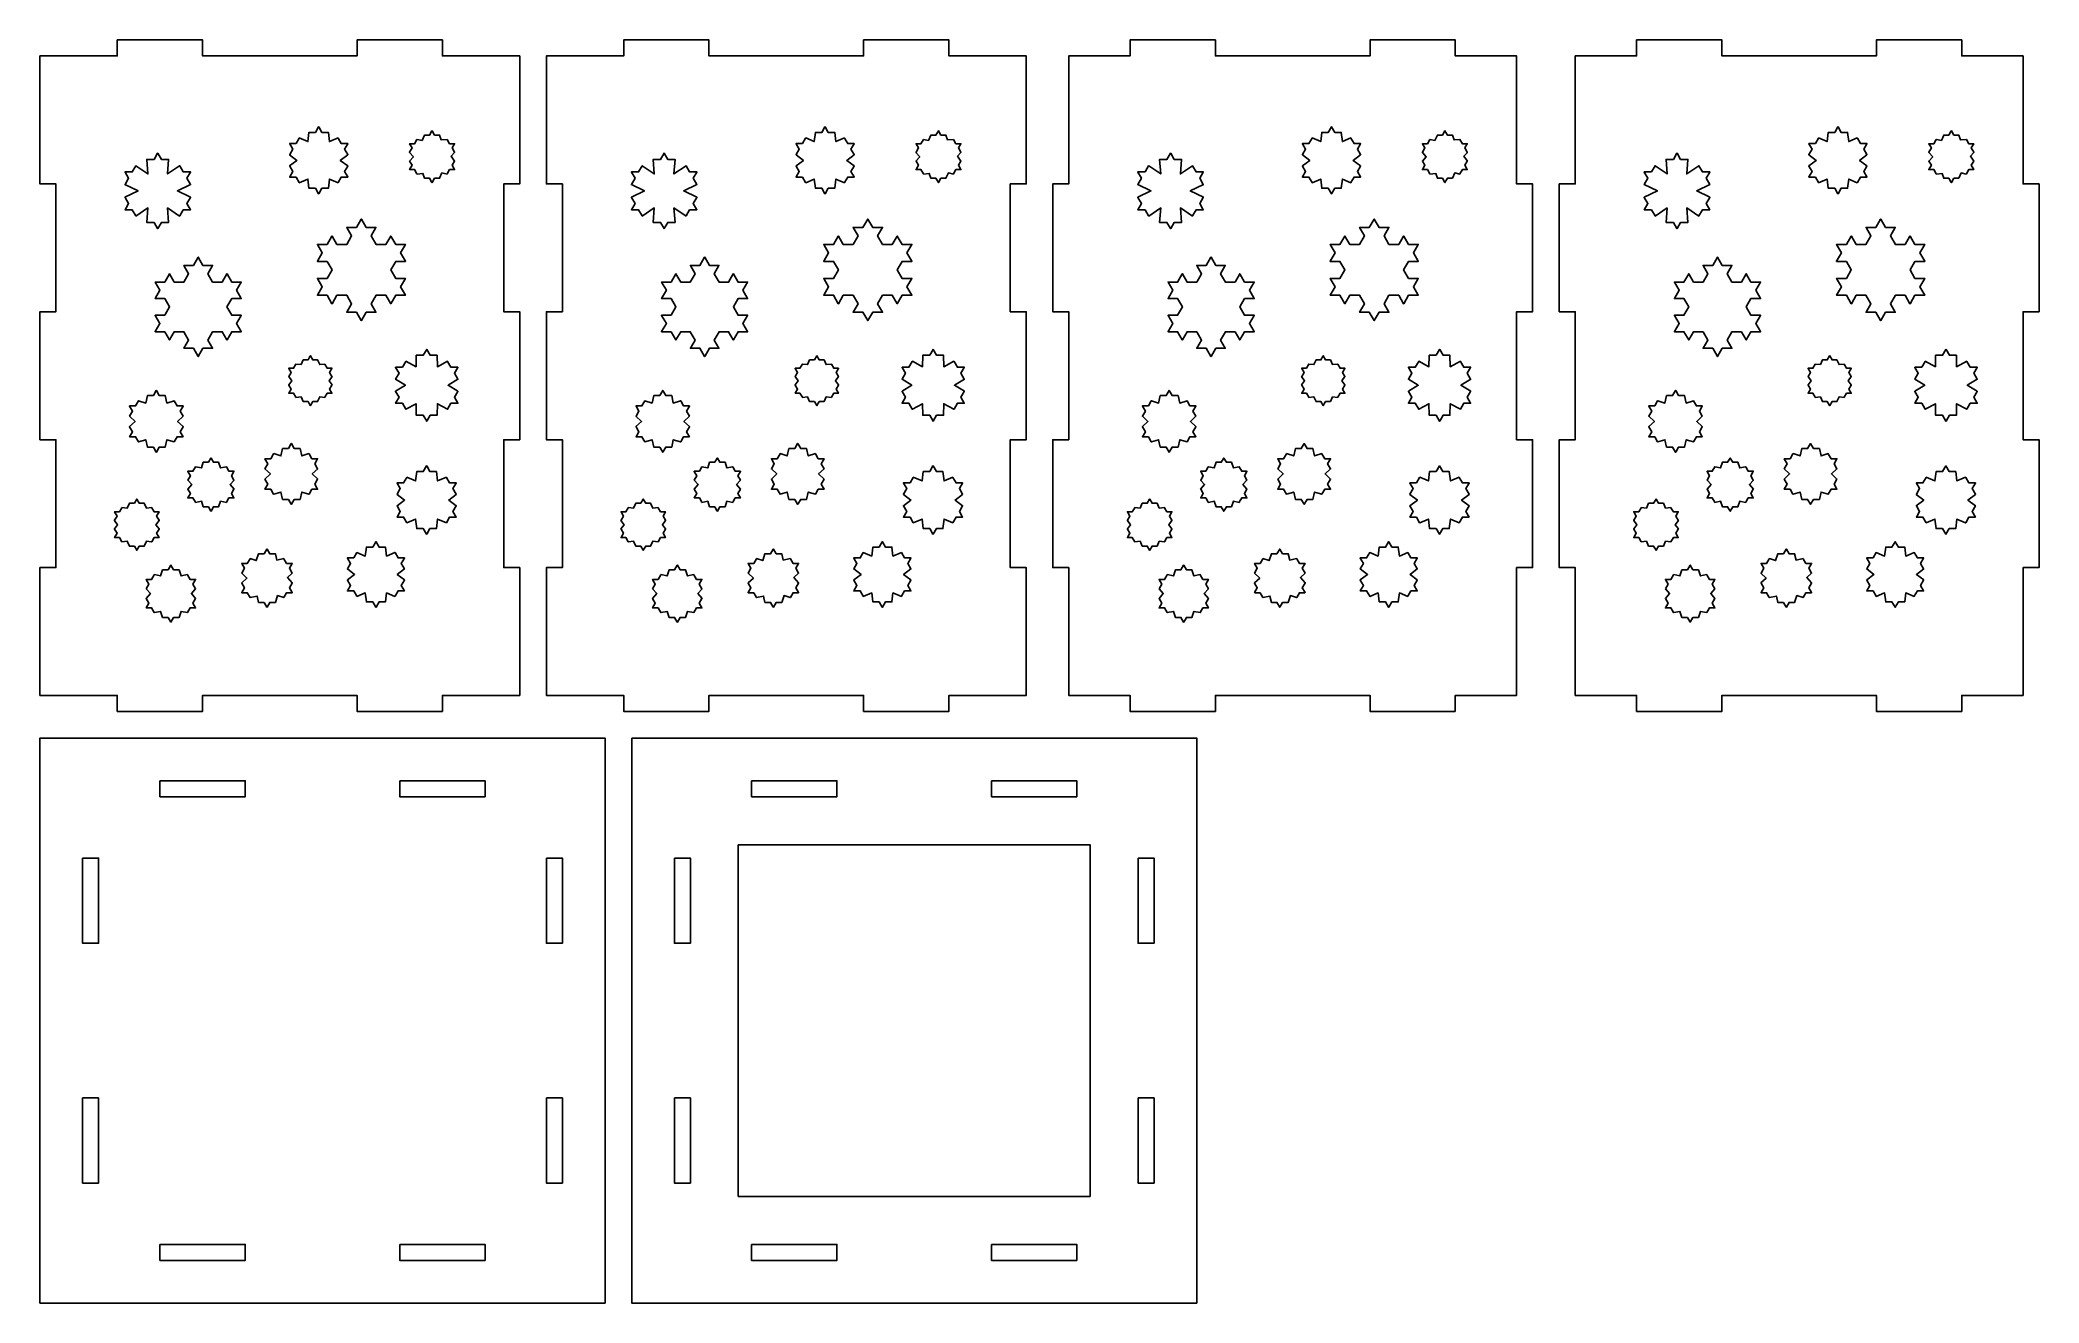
# Model space of a CAD drawing. Header units: millimetres. Extents: x 0 to 375, y -237 to 0.
import ezdxf

# ---------------------------------------------------------------- set-up
doc = ezdxf.new("R2010")
doc.units = ezdxf.units.MM
doc.layers.add('CUT', color=1, linetype='Continuous')

msp = doc.modelspace()

# ---------------------------------------------------------------- linework, layer by layer
at = {"layer": 'CUT'}
for points in [[(3, -123), (0, -123), (0, -99), (3, -99), (3, -75), (0, -75), (0, -51), (3, -51), (3, -27), (0, -27), (0, -3), (3, -3), (14.5, -3), (14.5, 0), (30.5, 0), (30.5, -3), (59.5, -3), (59.5, 0), (75.5, 0), (75.5, -3), (87, -3), (90, -3), (90, -27), (87, -27), (87, -51), (90, -51), (90, -75), (87, -75), (87, -99), (90, -99), (90, -123), (87, -123), (75.5, -123), (75.5, -126), (59.5, -126), (59.5, -123), (30.5, -123), (30.5, -126), (14.5, -126), (14.5, -123), (3, -123)], [(98, -123), (95, -123), (95, -99), (98, -99), (98, -75), (95, -75), (95, -51), (98, -51), (98, -27), (95, -27), (95, -3), (98, -3), (109.5, -3), (109.5, 0), (125.5, 0), (125.5, -3), (154.5, -3), (154.5, 0), (170.5, 0), (170.5, -3), (182, -3), (185, -3), (185, -27), (182, -27), (182, -51), (185, -51), (185, -75), (182, -75), (182, -99), (185, -99), (185, -123), (182, -123), (170.5, -123), (170.5, -126), (154.5, -126), (154.5, -123), (125.5, -123), (125.5, -126), (109.5, -126), (109.5, -123), (98, -123)], [(265.5, -126), (249.5, -126), (249.5, -123), (220.5, -123), (220.5, -126), (204.5, -126), (204.5, -123), (193, -123), (193, -99), (190, -99), (190, -75), (193, -75), (193, -51), (190, -51), (190, -27), (193, -27), (193, -3), (204.5, -3), (204.5, 0), (220.5, 0), (220.5, -3), (249.5, -3), (249.5, 0), (265.5, 0), (265.5, -3), (277, -3), (277, -27), (280, -27), (280, -51), (277, -51), (277, -75), (280, -75), (280, -99), (277, -99), (277, -123), (265.5, -123), (265.5, -126)], [(360.5, -126), (344.5, -126), (344.5, -123), (315.5, -123), (315.5, -126), (299.5, -126), (299.5, -123), (288, -123), (288, -99), (285, -99), (285, -75), (288, -75), (288, -51), (285, -51), (285, -27), (288, -27), (288, -3), (299.5, -3), (299.5, 0), (315.5, 0), (315.5, -3), (344.5, -3), (344.5, 0), (360.5, 0), (360.5, -3), (372, -3), (372, -27), (375, -27), (375, -51), (372, -51), (372, -75), (375, -75), (375, -99), (372, -99), (372, -123), (360.5, -123), (360.5, -126)], [(46.84, -21.51), (46.83, -21.54), (48.21, -22.59), (46.83, -23.64), (46.84, -23.66), (47.43, -24.68), (46.84, -25.71), (46.83, -25.73), (46.86, -25.73), (48.04, -25.73), (48.63, -26.75), (48.64, -26.78), (50.25, -26.11), (50.46, -27.83), (50.49, -27.83), (51.67, -27.83), (52.26, -28.85), (52.28, -28.88), (52.3, -28.85), (52.88, -27.83), (54.06, -27.83), (54.1, -27.83), (54.31, -26.11), (55.91, -26.78), (55.93, -26.75), (56.52, -25.73), (57.7, -25.73), (57.73, -25.73), (57.72, -25.71), (57.13, -24.68), (57.72, -23.66), (57.73, -23.64), (56.34, -22.59), (57.73, -21.54), (57.72, -21.51), (57.13, -20.49), (57.72, -19.47), (57.73, -19.44), (57.7, -19.44), (56.52, -19.44), (55.93, -18.42), (55.91, -18.39), (54.31, -19.07), (54.1, -17.34), (54.06, -17.34), (52.88, -17.34), (52.3, -16.32), (52.28, -16.29), (52.26, -16.32), (51.67, -17.34), (50.49, -17.34), (50.46, -17.34), (50.25, -19.07), (48.64, -18.39), (48.63, -18.42), (48.04, -19.44), (46.86, -19.44), (46.83, -19.44), (46.84, -19.47), (47.43, -20.49), (46.84, -21.51)], [(69.34, -21.06), (69.33, -21.09), (70.05, -21.9), (69.33, -22.71), (69.34, -22.74), (69.8, -23.52), (69.34, -24.31), (69.33, -24.33), (69.36, -24.33), (70.27, -24.33), (70.72, -25.12), (70.74, -25.15), (71.83, -25.03), (72.14, -25.96), (72.17, -25.96), (73.08, -25.96), (73.53, -26.74), (73.55, -26.77), (73.56, -26.74), (74.02, -25.96), (74.92, -25.96), (74.95, -25.96), (75.41, -24.95), (76.36, -25.15), (76.38, -25.12), (76.83, -24.33), (77.74, -24.33), (77.77, -24.33), (77.75, -24.31), (77.3, -23.52), (77.75, -22.74), (77.77, -22.71), (77.12, -21.82), (77.77, -21.09), (77.75, -21.06), (77.3, -20.27), (77.75, -19.49), (77.77, -19.46), (77.74, -19.46), (76.83, -19.46), (76.38, -18.68), (76.36, -18.65), (75.26, -18.76), (74.95, -17.84), (74.92, -17.84), (74.02, -17.84), (73.56, -17.05), (73.55, -17.03), (73.53, -17.05), (73.08, -17.84), (72.17, -17.84), (72.14, -17.84), (71.69, -18.85), (70.74, -18.65), (70.72, -18.68), (70.27, -19.46), (69.36, -19.46), (69.33, -19.46), (69.34, -19.49), (69.8, -20.27), (69.34, -21.06)], [(141.84, -21.51), (141.83, -21.54), (143.21, -22.59), (141.83, -23.64), (141.84, -23.66), (142.43, -24.68), (141.84, -25.71), (141.83, -25.73), (141.86, -25.73), (143.04, -25.73), (143.63, -26.75), (143.64, -26.78), (145.25, -26.11), (145.46, -27.83), (145.49, -27.83), (146.67, -27.83), (147.26, -28.85), (147.28, -28.88), (147.3, -28.85), (147.88, -27.83), (149.06, -27.83), (149.1, -27.83), (149.31, -26.11), (150.91, -26.78), (150.93, -26.75), (151.52, -25.73), (152.7, -25.73), (152.73, -25.73), (152.72, -25.71), (152.13, -24.68), (152.72, -23.66), (152.73, -23.64), (151.34, -22.59), (152.73, -21.54), (152.72, -21.51), (152.13, -20.49), (152.72, -19.47), (152.73, -19.44), (152.7, -19.44), (151.52, -19.44), (150.93, -18.42), (150.91, -18.39), (149.31, -19.07), (149.1, -17.34), (149.06, -17.34), (147.88, -17.34), (147.3, -16.32), (147.28, -16.29), (147.26, -16.32), (146.67, -17.34), (145.49, -17.34), (145.46, -17.34), (145.25, -19.07), (143.64, -18.39), (143.63, -18.42), (143.04, -19.44), (141.86, -19.44), (141.83, -19.44), (141.84, -19.47), (142.43, -20.49), (141.84, -21.51)], [(164.34, -21.06), (164.33, -21.09), (165.05, -21.9), (164.33, -22.71), (164.34, -22.74), (164.8, -23.52), (164.34, -24.31), (164.33, -24.33), (164.36, -24.33), (165.27, -24.33), (165.72, -25.12), (165.74, -25.15), (166.83, -25.03), (167.14, -25.96), (167.17, -25.96), (168.08, -25.96), (168.53, -26.74), (168.55, -26.77), (168.56, -26.74), (169.02, -25.96), (169.92, -25.96), (169.95, -25.96), (170.41, -24.95), (171.36, -25.15), (171.38, -25.12), (171.83, -24.33), (172.74, -24.33), (172.77, -24.33), (172.75, -24.31), (172.3, -23.52), (172.75, -22.74), (172.77, -22.71), (172.12, -21.82), (172.77, -21.09), (172.75, -21.06), (172.3, -20.27), (172.75, -19.49), (172.77, -19.46), (172.74, -19.46), (171.83, -19.46), (171.38, -18.68), (171.36, -18.65), (170.26, -18.76), (169.95, -17.84), (169.92, -17.84), (169.02, -17.84), (168.56, -17.05), (168.55, -17.03), (168.53, -17.05), (168.08, -17.84), (167.17, -17.84), (167.14, -17.84), (166.69, -18.85), (165.74, -18.65), (165.72, -18.68), (165.27, -19.46), (164.36, -19.46), (164.33, -19.46), (164.34, -19.49), (164.8, -20.27), (164.34, -21.06)], [(236.84, -21.51), (236.83, -21.54), (238.21, -22.59), (236.83, -23.64), (236.84, -23.66), (237.43, -24.68), (236.84, -25.71), (236.83, -25.73), (236.86, -25.73), (238.04, -25.73), (238.63, -26.75), (238.64, -26.78), (240.25, -26.11), (240.46, -27.83), (240.49, -27.83), (241.67, -27.83), (242.26, -28.85), (242.28, -28.88), (242.3, -28.85), (242.88, -27.83), (244.06, -27.83), (244.1, -27.83), (244.31, -26.11), (245.91, -26.78), (245.93, -26.75), (246.52, -25.73), (247.7, -25.73), (247.73, -25.73), (247.72, -25.71), (247.13, -24.68), (247.72, -23.66), (247.73, -23.64), (246.34, -22.59), (247.73, -21.54), (247.72, -21.51), (247.13, -20.49), (247.72, -19.47), (247.73, -19.44), (247.7, -19.44), (246.52, -19.44), (245.93, -18.42), (245.91, -18.39), (244.31, -19.07), (244.1, -17.34), (244.06, -17.34), (242.88, -17.34), (242.3, -16.32), (242.28, -16.29), (242.26, -16.32), (241.67, -17.34), (240.49, -17.34), (240.46, -17.34), (240.25, -19.07), (238.64, -18.39), (238.63, -18.42), (238.04, -19.44), (236.86, -19.44), (236.83, -19.44), (236.84, -19.47), (237.43, -20.49), (236.84, -21.51)], [(259.34, -21.06), (259.33, -21.09), (260.05, -21.9), (259.33, -22.71), (259.34, -22.74), (259.8, -23.52), (259.34, -24.31), (259.33, -24.33), (259.36, -24.33), (260.27, -24.33), (260.72, -25.12), (260.74, -25.15), (261.83, -25.03), (262.14, -25.96), (262.17, -25.96), (263.08, -25.96), (263.53, -26.74), (263.55, -26.77), (263.56, -26.74), (264.02, -25.96), (264.92, -25.96), (264.95, -25.96), (265.41, -24.95), (266.36, -25.15), (266.38, -25.12), (266.83, -24.33), (267.74, -24.33), (267.77, -24.33), (267.75, -24.31), (267.3, -23.52), (267.75, -22.74), (267.77, -22.71), (267.12, -21.82), (267.77, -21.09), (267.75, -21.06), (267.3, -20.27), (267.75, -19.49), (267.77, -19.46), (267.74, -19.46), (266.83, -19.46), (266.38, -18.68), (266.36, -18.65), (265.26, -18.76), (264.95, -17.84), (264.92, -17.84), (264.02, -17.84), (263.56, -17.05), (263.55, -17.03), (263.53, -17.05), (263.08, -17.84), (262.17, -17.84), (262.14, -17.84), (261.69, -18.85), (260.74, -18.65), (260.72, -18.68), (260.27, -19.46), (259.36, -19.46), (259.33, -19.46), (259.34, -19.49), (259.8, -20.27), (259.34, -21.06)], [(331.84, -21.51), (331.83, -21.54), (333.21, -22.59), (331.83, -23.64), (331.84, -23.66), (332.43, -24.68), (331.84, -25.71), (331.83, -25.73), (331.86, -25.73), (333.04, -25.73), (333.63, -26.75), (333.64, -26.78), (335.25, -26.11), (335.46, -27.83), (335.49, -27.83), (336.67, -27.83), (337.26, -28.85), (337.28, -28.88), (337.3, -28.85), (337.88, -27.83), (339.06, -27.83), (339.1, -27.83), (339.31, -26.11), (340.91, -26.78), (340.93, -26.75), (341.52, -25.73), (342.7, -25.73), (342.73, -25.73), (342.72, -25.71), (342.13, -24.68), (342.72, -23.66), (342.73, -23.64), (341.34, -22.59), (342.73, -21.54), (342.72, -21.51), (342.13, -20.49), (342.72, -19.47), (342.73, -19.44), (342.7, -19.44), (341.52, -19.44), (340.93, -18.42), (340.91, -18.39), (339.31, -19.07), (339.1, -17.34), (339.06, -17.34), (337.88, -17.34), (337.3, -16.32), (337.28, -16.29), (337.26, -16.32), (336.67, -17.34), (335.49, -17.34), (335.46, -17.34), (335.25, -19.07), (333.64, -18.39), (333.63, -18.42), (333.04, -19.44), (331.86, -19.44), (331.83, -19.44), (331.84, -19.47), (332.43, -20.49), (331.84, -21.51)], [(354.34, -21.06), (354.33, -21.09), (355.05, -21.9), (354.33, -22.71), (354.34, -22.74), (354.8, -23.52), (354.34, -24.31), (354.33, -24.33), (354.36, -24.33), (355.27, -24.33), (355.72, -25.12), (355.74, -25.15), (356.83, -25.03), (357.14, -25.96), (357.17, -25.96), (358.08, -25.96), (358.53, -26.74), (358.55, -26.77), (358.56, -26.74), (359.02, -25.96), (359.92, -25.96), (359.95, -25.96), (360.41, -24.95), (361.36, -25.15), (361.38, -25.12), (361.83, -24.33), (362.74, -24.33), (362.77, -24.33), (362.75, -24.31), (362.3, -23.52), (362.75, -22.74), (362.77, -22.71), (362.12, -21.82), (362.77, -21.09), (362.75, -21.06), (362.3, -20.27), (362.75, -19.49), (362.77, -19.46), (362.74, -19.46), (361.83, -19.46), (361.38, -18.68), (361.36, -18.65), (360.26, -18.76), (359.95, -17.84), (359.92, -17.84), (359.02, -17.84), (358.56, -17.05), (358.55, -17.03), (358.53, -17.05), (358.08, -17.84), (357.17, -17.84), (357.14, -17.84), (356.69, -18.85), (355.74, -18.65), (355.72, -18.68), (355.27, -19.46), (354.36, -19.46), (354.33, -19.46), (354.34, -19.49), (354.8, -20.27), (354.34, -21.06)], [(15.95, -27.11), (15.94, -27.14), (18.4, -28.32), (15.94, -29.51), (15.95, -29.54), (16.62, -30.69), (15.95, -31.85), (15.94, -31.87), (15.97, -31.88), (17.3, -31.88), (17.97, -33.03), (17.99, -33.06), (20.24, -31.52), (20.04, -34.24), (20.07, -34.24), (21.41, -34.24), (22.07, -35.4), (22.09, -35.43), (22.11, -35.4), (22.77, -34.24), (24.11, -34.24), (24.14, -34.24), (23.93, -31.52), (26.19, -33.06), (26.21, -33.03), (26.87, -31.88), (28.21, -31.88), (28.24, -31.87), (28.23, -31.85), (27.56, -30.69), (28.23, -29.54), (28.24, -29.51), (25.78, -28.32), (28.24, -27.14), (28.23, -27.11), (27.56, -25.96), (28.23, -24.8), (28.24, -24.77), (28.21, -24.77), (26.87, -24.77), (26.21, -23.62), (26.19, -23.59), (23.93, -25.13), (24.14, -22.4), (24.11, -22.4), (22.77, -22.4), (22.11, -21.25), (22.09, -21.22), (22.07, -21.25), (21.41, -22.4), (20.07, -22.4), (20.04, -22.4), (20.24, -25.13), (17.99, -23.59), (17.97, -23.62), (17.3, -24.77), (15.97, -24.77), (15.94, -24.77), (15.95, -24.8), (16.62, -25.96), (15.95, -27.11)], [(110.95, -27.11), (110.94, -27.14), (113.4, -28.32), (110.94, -29.51), (110.95, -29.54), (111.62, -30.69), (110.95, -31.85), (110.94, -31.87), (110.97, -31.88), (112.3, -31.88), (112.97, -33.03), (112.99, -33.06), (115.24, -31.52), (115.04, -34.24), (115.07, -34.24), (116.41, -34.24), (117.07, -35.4), (117.09, -35.43), (117.11, -35.4), (117.77, -34.24), (119.11, -34.24), (119.14, -34.24), (118.93, -31.52), (121.19, -33.06), (121.21, -33.03), (121.87, -31.88), (123.21, -31.88), (123.24, -31.87), (123.23, -31.85), (122.56, -30.69), (123.23, -29.54), (123.24, -29.51), (120.78, -28.32), (123.24, -27.14), (123.23, -27.11), (122.56, -25.96), (123.23, -24.8), (123.24, -24.77), (123.21, -24.77), (121.87, -24.77), (121.21, -23.62), (121.19, -23.59), (118.93, -25.13), (119.14, -22.4), (119.11, -22.4), (117.77, -22.4), (117.11, -21.25), (117.09, -21.22), (117.07, -21.25), (116.41, -22.4), (115.07, -22.4), (115.04, -22.4), (115.24, -25.13), (112.99, -23.59), (112.97, -23.62), (112.3, -24.77), (110.97, -24.77), (110.94, -24.77), (110.95, -24.8), (111.62, -25.96), (110.95, -27.11)], [(205.95, -27.11), (205.94, -27.14), (208.4, -28.32), (205.94, -29.51), (205.95, -29.54), (206.62, -30.69), (205.95, -31.85), (205.94, -31.87), (205.97, -31.88), (207.3, -31.88), (207.97, -33.03), (207.99, -33.06), (210.24, -31.52), (210.04, -34.24), (210.07, -34.24), (211.41, -34.24), (212.07, -35.4), (212.09, -35.43), (212.11, -35.4), (212.77, -34.24), (214.11, -34.24), (214.14, -34.24), (213.93, -31.52), (216.19, -33.06), (216.21, -33.03), (216.87, -31.88), (218.21, -31.88), (218.24, -31.87), (218.23, -31.85), (217.56, -30.69), (218.23, -29.54), (218.24, -29.51), (215.78, -28.32), (218.24, -27.14), (218.23, -27.11), (217.56, -25.96), (218.23, -24.8), (218.24, -24.77), (218.21, -24.77), (216.87, -24.77), (216.21, -23.62), (216.19, -23.59), (213.93, -25.13), (214.14, -22.4), (214.11, -22.4), (212.77, -22.4), (212.11, -21.25), (212.09, -21.22), (212.07, -21.25), (211.41, -22.4), (210.07, -22.4), (210.04, -22.4), (210.24, -25.13), (207.99, -23.59), (207.97, -23.62), (207.3, -24.77), (205.97, -24.77), (205.94, -24.77), (205.95, -24.8), (206.62, -25.96), (205.95, -27.11)], [(300.95, -27.11), (300.94, -27.14), (303.4, -28.32), (300.94, -29.51), (300.95, -29.54), (301.62, -30.69), (300.95, -31.85), (300.94, -31.87), (300.97, -31.88), (302.3, -31.88), (302.97, -33.03), (302.99, -33.06), (305.24, -31.52), (305.04, -34.24), (305.07, -34.24), (306.41, -34.24), (307.07, -35.4), (307.09, -35.43), (307.11, -35.4), (307.77, -34.24), (309.11, -34.24), (309.14, -34.24), (308.93, -31.52), (311.19, -33.06), (311.21, -33.03), (311.87, -31.88), (313.21, -31.88), (313.24, -31.87), (313.23, -31.85), (312.56, -30.69), (313.23, -29.54), (313.24, -29.51), (310.78, -28.32), (313.24, -27.14), (313.23, -27.11), (312.56, -25.96), (313.23, -24.8), (313.24, -24.77), (313.21, -24.77), (311.87, -24.77), (311.21, -23.62), (311.19, -23.59), (308.93, -25.13), (309.14, -22.4), (309.11, -22.4), (307.77, -22.4), (307.11, -21.25), (307.09, -21.22), (307.07, -21.25), (306.41, -22.4), (305.07, -22.4), (305.04, -22.4), (305.24, -25.13), (302.99, -23.59), (302.97, -23.62), (302.3, -24.77), (300.97, -24.77), (300.94, -24.77), (300.95, -24.8), (301.62, -25.96), (300.95, -27.11)], [(52.04, -44.76), (52.94, -46.32), (52.04, -47.88), (52.03, -47.91), (52.06, -47.91), (53.86, -47.91), (54.76, -49.48), (54.78, -49.5), (54.8, -49.48), (55.7, -47.91), (57.54, -47.91), (58.46, -49.5), (57.55, -51.07), (57.54, -51.09), (57.57, -51.1), (59.37, -51.1), (60.28, -52.66), (60.29, -52.68), (60.31, -52.66), (61.21, -51.1), (63.02, -51.1), (63.05, -51.09), (63.03, -51.07), (62.13, -49.5), (63.05, -47.91), (64.89, -47.91), (65.79, -49.48), (65.81, -49.5), (65.82, -49.48), (66.73, -47.91), (68.53, -47.91), (68.56, -47.91), (68.55, -47.88), (67.64, -46.32), (68.55, -44.76), (68.56, -44.73), (68.53, -44.73), (66.73, -44.73), (65.81, -43.14), (66.73, -41.55), (68.53, -41.55), (68.56, -41.55), (68.55, -41.52), (67.64, -39.96), (68.55, -38.39), (68.56, -38.37), (68.53, -38.36), (66.73, -38.36), (65.82, -36.8), (65.81, -36.78), (65.79, -36.8), (64.89, -38.36), (63.05, -38.36), (62.13, -36.77), (63.03, -35.21), (63.05, -35.18), (63.02, -35.18), (61.21, -35.18), (60.31, -33.62), (60.29, -33.59), (60.28, -33.62), (59.37, -35.18), (57.57, -35.18), (57.54, -35.18), (57.55, -35.21), (58.46, -36.77), (57.54, -38.36), (55.7, -38.36), (54.8, -36.8), (54.78, -36.78), (54.76, -36.8), (53.86, -38.36), (52.06, -38.36), (52.03, -38.37), (52.04, -38.39), (52.94, -39.96), (52.04, -41.52), (52.03, -41.55), (52.06, -41.55), (53.86, -41.55), (54.78, -43.14), (53.86, -44.73), (52.06, -44.73), (52.03, -44.73), (52.04, -44.76)], [(147.04, -44.76), (147.94, -46.32), (147.04, -47.88), (147.03, -47.91), (147.06, -47.91), (148.86, -47.91), (149.76, -49.48), (149.78, -49.5), (149.8, -49.48), (150.7, -47.91), (152.54, -47.91), (153.46, -49.5), (152.55, -51.07), (152.54, -51.09), (152.57, -51.1), (154.37, -51.1), (155.28, -52.66), (155.29, -52.68), (155.31, -52.66), (156.21, -51.1), (158.02, -51.1), (158.05, -51.09), (158.03, -51.07), (157.13, -49.5), (158.05, -47.91), (159.89, -47.91), (160.79, -49.48), (160.81, -49.5), (160.82, -49.48), (161.73, -47.91), (163.53, -47.91), (163.56, -47.91), (163.55, -47.88), (162.64, -46.32), (163.55, -44.76), (163.56, -44.73), (163.53, -44.73), (161.73, -44.73), (160.81, -43.14), (161.73, -41.55), (163.53, -41.55), (163.56, -41.55), (163.55, -41.52), (162.64, -39.96), (163.55, -38.39), (163.56, -38.37), (163.53, -38.36), (161.73, -38.36), (160.82, -36.8), (160.81, -36.78), (160.79, -36.8), (159.89, -38.36), (158.05, -38.36), (157.13, -36.77), (158.03, -35.21), (158.05, -35.18), (158.02, -35.18), (156.21, -35.18), (155.31, -33.62), (155.29, -33.59), (155.28, -33.62), (154.37, -35.18), (152.57, -35.18), (152.54, -35.18), (152.55, -35.21), (153.46, -36.77), (152.54, -38.36), (150.7, -38.36), (149.8, -36.8), (149.78, -36.78), (149.76, -36.8), (148.86, -38.36), (147.06, -38.36), (147.03, -38.37), (147.04, -38.39), (147.94, -39.96), (147.04, -41.52), (147.03, -41.55), (147.06, -41.55), (148.86, -41.55), (149.78, -43.14), (148.86, -44.73), (147.06, -44.73), (147.03, -44.73), (147.04, -44.76)], [(242.04, -44.76), (242.94, -46.32), (242.04, -47.88), (242.03, -47.91), (242.06, -47.91), (243.86, -47.91), (244.76, -49.48), (244.78, -49.5), (244.8, -49.48), (245.7, -47.91), (247.54, -47.91), (248.46, -49.5), (247.55, -51.07), (247.54, -51.09), (247.57, -51.1), (249.37, -51.1), (250.28, -52.66), (250.29, -52.68), (250.31, -52.66), (251.21, -51.1), (253.02, -51.1), (253.05, -51.09), (253.03, -51.07), (252.13, -49.5), (253.05, -47.91), (254.89, -47.91), (255.79, -49.48), (255.81, -49.5), (255.82, -49.48), (256.73, -47.91), (258.53, -47.91), (258.56, -47.91), (258.55, -47.88), (257.64, -46.32), (258.55, -44.76), (258.56, -44.73), (258.53, -44.73), (256.73, -44.73), (255.81, -43.14), (256.73, -41.55), (258.53, -41.55), (258.56, -41.55), (258.55, -41.52), (257.64, -39.96), (258.55, -38.39), (258.56, -38.37), (258.53, -38.36), (256.73, -38.36), (255.82, -36.8), (255.81, -36.78), (255.79, -36.8), (254.89, -38.36), (253.05, -38.36), (252.13, -36.77), (253.03, -35.21), (253.05, -35.18), (253.02, -35.18), (251.21, -35.18), (250.31, -33.62), (250.29, -33.59), (250.28, -33.62), (249.37, -35.18), (247.57, -35.18), (247.54, -35.18), (247.55, -35.21), (248.46, -36.77), (247.54, -38.36), (245.7, -38.36), (244.8, -36.8), (244.78, -36.78), (244.76, -36.8), (243.86, -38.36), (242.06, -38.36), (242.03, -38.37), (242.04, -38.39), (242.94, -39.96), (242.04, -41.52), (242.03, -41.55), (242.06, -41.55), (243.86, -41.55), (244.78, -43.14), (243.86, -44.73), (242.06, -44.73), (242.03, -44.73), (242.04, -44.76)], [(337.04, -44.76), (337.94, -46.32), (337.04, -47.88), (337.03, -47.91), (337.06, -47.91), (338.86, -47.91), (339.76, -49.48), (339.78, -49.5), (339.8, -49.48), (340.7, -47.91), (342.54, -47.91), (343.46, -49.5), (342.55, -51.07), (342.54, -51.09), (342.57, -51.1), (344.37, -51.1), (345.28, -52.66), (345.29, -52.68), (345.31, -52.66), (346.21, -51.1), (348.02, -51.1), (348.05, -51.09), (348.03, -51.07), (347.13, -49.5), (348.05, -47.91), (349.89, -47.91), (350.79, -49.48), (350.81, -49.5), (350.82, -49.48), (351.73, -47.91), (353.53, -47.91), (353.56, -47.91), (353.55, -47.88), (352.64, -46.32), (353.55, -44.76), (353.56, -44.73), (353.53, -44.73), (351.73, -44.73), (350.81, -43.14), (351.73, -41.55), (353.53, -41.55), (353.56, -41.55), (353.55, -41.52), (352.64, -39.96), (353.55, -38.39), (353.56, -38.37), (353.53, -38.36), (351.73, -38.36), (350.82, -36.8), (350.81, -36.78), (350.79, -36.8), (349.89, -38.36), (348.05, -38.36), (347.13, -36.77), (348.03, -35.21), (348.05, -35.18), (348.02, -35.18), (346.21, -35.18), (345.31, -33.62), (345.29, -33.59), (345.28, -33.62), (344.37, -35.18), (342.57, -35.18), (342.54, -35.18), (342.55, -35.21), (343.46, -36.77), (342.54, -38.36), (340.7, -38.36), (339.8, -36.8), (339.78, -36.78), (339.76, -36.8), (338.86, -38.36), (337.06, -38.36), (337.03, -38.37), (337.04, -38.39), (337.94, -39.96), (337.04, -41.52), (337.03, -41.55), (337.06, -41.55), (338.86, -41.55), (339.78, -43.14), (338.86, -44.73), (337.06, -44.73), (337.03, -44.73), (337.04, -44.76)], [(21.62, -51.67), (22.5, -53.19), (21.62, -54.72), (21.61, -54.75), (21.64, -54.75), (23.4, -54.75), (24.28, -56.28), (24.3, -56.3), (24.31, -56.28), (25.2, -54.75), (26.99, -54.75), (27.89, -56.3), (27.01, -57.83), (26.99, -57.86), (27.02, -57.86), (28.79, -57.86), (29.67, -59.39), (29.69, -59.41), (29.7, -59.39), (30.58, -57.86), (32.35, -57.86), (32.38, -57.86), (32.36, -57.83), (31.48, -56.3), (32.38, -54.75), (34.18, -54.75), (35.06, -56.28), (35.07, -56.3), (35.09, -56.28), (35.97, -54.75), (37.74, -54.75), (37.77, -54.75), (37.75, -54.72), (36.87, -53.19), (37.75, -51.67), (37.77, -51.64), (37.74, -51.64), (35.97, -51.64), (35.07, -50.08), (35.97, -48.53), (37.74, -48.53), (37.77, -48.52), (37.75, -48.5), (36.87, -46.97), (37.75, -45.44), (37.77, -45.42), (37.74, -45.42), (35.97, -45.42), (35.09, -43.89), (35.07, -43.86), (35.06, -43.89), (34.18, -45.42), (32.38, -45.42), (31.48, -43.86), (32.36, -42.33), (32.38, -42.31), (32.35, -42.3), (30.58, -42.3), (29.7, -40.78), (29.69, -40.75), (29.67, -40.78), (28.79, -42.3), (27.02, -42.3), (26.99, -42.31), (27.01, -42.33), (27.89, -43.86), (26.99, -45.42), (25.2, -45.42), (24.31, -43.89), (24.3, -43.86), (24.28, -43.89), (23.4, -45.42), (21.64, -45.42), (21.61, -45.42), (21.62, -45.44), (22.5, -46.97), (21.62, -48.5), (21.61, -48.52), (21.64, -48.53), (23.4, -48.53), (24.3, -50.08), (23.4, -51.64), (21.64, -51.64), (21.61, -51.64), (21.62, -51.67)], [(116.62, -51.67), (117.5, -53.19), (116.62, -54.72), (116.61, -54.75), (116.64, -54.75), (118.4, -54.75), (119.28, -56.28), (119.3, -56.3), (119.31, -56.28), (120.2, -54.75), (121.99, -54.75), (122.89, -56.3), (122.01, -57.83), (121.99, -57.86), (122.02, -57.86), (123.79, -57.86), (124.67, -59.39), (124.69, -59.41), (124.7, -59.39), (125.58, -57.86), (127.35, -57.86), (127.38, -57.86), (127.36, -57.83), (126.48, -56.3), (127.38, -54.75), (129.18, -54.75), (130.06, -56.28), (130.07, -56.3), (130.09, -56.28), (130.97, -54.75), (132.74, -54.75), (132.77, -54.75), (132.75, -54.72), (131.87, -53.19), (132.75, -51.67), (132.77, -51.64), (132.74, -51.64), (130.97, -51.64), (130.07, -50.08), (130.97, -48.53), (132.74, -48.53), (132.77, -48.52), (132.75, -48.5), (131.87, -46.97), (132.75, -45.44), (132.77, -45.42), (132.74, -45.42), (130.97, -45.42), (130.09, -43.89), (130.07, -43.86), (130.06, -43.89), (129.18, -45.42), (127.38, -45.42), (126.48, -43.86), (127.36, -42.33), (127.38, -42.31), (127.35, -42.3), (125.58, -42.3), (124.7, -40.78), (124.69, -40.75), (124.67, -40.78), (123.79, -42.3), (122.02, -42.3), (121.99, -42.31), (122.01, -42.33), (122.89, -43.86), (121.99, -45.42), (120.2, -45.42), (119.31, -43.89), (119.3, -43.86), (119.28, -43.89), (118.4, -45.42), (116.64, -45.42), (116.61, -45.42), (116.62, -45.44), (117.5, -46.97), (116.62, -48.5), (116.61, -48.52), (116.64, -48.53), (118.4, -48.53), (119.3, -50.08), (118.4, -51.64), (116.64, -51.64), (116.61, -51.64), (116.62, -51.67)], [(211.62, -51.67), (212.5, -53.19), (211.62, -54.72), (211.61, -54.75), (211.64, -54.75), (213.4, -54.75), (214.28, -56.28), (214.3, -56.3), (214.31, -56.28), (215.2, -54.75), (216.99, -54.75), (217.89, -56.3), (217.01, -57.83), (216.99, -57.86), (217.02, -57.86), (218.79, -57.86), (219.67, -59.39), (219.69, -59.41), (219.7, -59.39), (220.58, -57.86), (222.35, -57.86), (222.38, -57.86), (222.36, -57.83), (221.48, -56.3), (222.38, -54.75), (224.18, -54.75), (225.06, -56.28), (225.07, -56.3), (225.09, -56.28), (225.97, -54.75), (227.74, -54.75), (227.77, -54.75), (227.75, -54.72), (226.87, -53.19), (227.75, -51.67), (227.77, -51.64), (227.74, -51.64), (225.97, -51.64), (225.07, -50.08), (225.97, -48.53), (227.74, -48.53), (227.77, -48.52), (227.75, -48.5), (226.87, -46.97), (227.75, -45.44), (227.77, -45.42), (227.74, -45.42), (225.97, -45.42), (225.09, -43.89), (225.07, -43.86), (225.06, -43.89), (224.18, -45.42), (222.38, -45.42), (221.48, -43.86), (222.36, -42.33), (222.38, -42.31), (222.35, -42.3), (220.58, -42.3), (219.7, -40.78), (219.69, -40.75), (219.67, -40.78), (218.79, -42.3), (217.02, -42.3), (216.99, -42.31), (217.01, -42.33), (217.89, -43.86), (216.99, -45.42), (215.2, -45.42), (214.31, -43.89), (214.3, -43.86), (214.28, -43.89), (213.4, -45.42), (211.64, -45.42), (211.61, -45.42), (211.62, -45.44), (212.5, -46.97), (211.62, -48.5), (211.61, -48.52), (211.64, -48.53), (213.4, -48.53), (214.3, -50.08), (213.4, -51.64), (211.64, -51.64), (211.61, -51.64), (211.62, -51.67)], [(306.62, -51.67), (307.5, -53.19), (306.62, -54.72), (306.61, -54.75), (306.64, -54.75), (308.4, -54.75), (309.28, -56.28), (309.3, -56.3), (309.31, -56.28), (310.2, -54.75), (311.99, -54.75), (312.89, -56.3), (312.01, -57.83), (311.99, -57.86), (312.02, -57.86), (313.79, -57.86), (314.67, -59.39), (314.69, -59.41), (314.7, -59.39), (315.58, -57.86), (317.35, -57.86), (317.38, -57.86), (317.36, -57.83), (316.48, -56.3), (317.38, -54.75), (319.18, -54.75), (320.06, -56.28), (320.07, -56.3), (320.09, -56.28), (320.97, -54.75), (322.74, -54.75), (322.77, -54.75), (322.75, -54.72), (321.87, -53.19), (322.75, -51.67), (322.77, -51.64), (322.74, -51.64), (320.97, -51.64), (320.07, -50.08), (320.97, -48.53), (322.74, -48.53), (322.77, -48.52), (322.75, -48.5), (321.87, -46.97), (322.75, -45.44), (322.77, -45.42), (322.74, -45.42), (320.97, -45.42), (320.09, -43.89), (320.07, -43.86), (320.06, -43.89), (319.18, -45.42), (317.38, -45.42), (316.48, -43.86), (317.36, -42.33), (317.38, -42.31), (317.35, -42.3), (315.58, -42.3), (314.7, -40.78), (314.69, -40.75), (314.67, -40.78), (313.79, -42.3), (312.02, -42.3), (311.99, -42.31), (312.01, -42.33), (312.89, -43.86), (311.99, -45.42), (310.2, -45.42), (309.31, -43.89), (309.3, -43.86), (309.28, -43.89), (308.4, -45.42), (306.64, -45.42), (306.61, -45.42), (306.62, -45.44), (307.5, -46.97), (306.62, -48.5), (306.61, -48.52), (306.64, -48.53), (308.4, -48.53), (309.3, -50.08), (308.4, -51.64), (306.64, -51.64), (306.61, -51.64), (306.62, -51.67)], [(46.68, -63.14), (46.67, -63.16), (47.23, -63.95), (46.67, -64.73), (46.68, -64.75), (47.12, -65.51), (46.68, -66.26), (46.67, -66.29), (46.7, -66.29), (47.57, -66.29), (48.01, -67.04), (48.02, -67.07), (48.98, -66.97), (49.38, -67.85), (49.41, -67.85), (50.28, -67.85), (50.71, -68.61), (50.73, -68.63), (50.74, -68.61), (51.18, -67.85), (52.05, -67.85), (52.08, -67.85), (52.48, -66.97), (53.43, -67.07), (53.45, -67.04), (53.89, -66.29), (54.76, -66.29), (54.79, -66.29), (54.77, -66.26), (54.34, -65.51), (54.77, -64.75), (54.79, -64.73), (54.22, -63.95), (54.79, -63.16), (54.77, -63.14), (54.34, -62.38), (54.77, -61.63), (54.79, -61.6), (54.76, -61.6), (53.89, -61.6), (53.45, -60.85), (53.43, -60.82), (52.48, -60.92), (52.08, -60.04), (52.05, -60.04), (51.18, -60.04), (50.74, -59.29), (50.73, -59.26), (50.71, -59.29), (50.28, -60.04), (49.41, -60.04), (49.38, -60.04), (48.98, -60.92), (48.02, -60.82), (48.01, -60.85), (47.57, -61.6), (46.7, -61.6), (46.67, -61.6), (46.68, -61.63), (47.12, -62.38), (46.68, -63.14)], [(66.72, -63.64), (66.71, -63.66), (68.55, -64.79), (66.71, -65.92), (66.72, -65.94), (67.35, -67.04), (66.72, -68.14), (66.71, -68.16), (66.74, -68.17), (68, -68.17), (68.64, -69.26), (68.65, -69.29), (70.55, -68.26), (70.6, -70.41), (70.63, -70.42), (71.9, -70.42), (72.54, -71.51), (72.55, -71.54), (72.57, -71.51), (73.2, -70.42), (74.47, -70.42), (74.5, -70.41), (74.55, -68.26), (76.45, -69.29), (76.47, -69.26), (77.1, -68.17), (78.37, -68.17), (78.4, -68.16), (78.38, -68.14), (77.75, -67.04), (78.38, -65.94), (78.4, -65.92), (76.55, -64.79), (78.4, -63.66), (78.38, -63.64), (77.75, -62.54), (78.38, -61.44), (78.4, -61.42), (78.37, -61.41), (77.1, -61.41), (76.47, -60.32), (76.45, -60.29), (74.55, -61.32), (74.5, -59.17), (74.47, -59.16), (73.2, -59.16), (72.57, -58.07), (72.55, -58.04), (72.54, -58.07), (71.9, -59.16), (70.63, -59.16), (70.6, -59.17), (70.55, -61.32), (68.65, -60.29), (68.64, -60.32), (68, -61.41), (66.74, -61.41), (66.71, -61.42), (66.72, -61.44), (67.35, -62.54), (66.72, -63.64)], [(141.68, -63.14), (141.67, -63.16), (142.23, -63.95), (141.67, -64.73), (141.68, -64.75), (142.12, -65.51), (141.68, -66.26), (141.67, -66.29), (141.7, -66.29), (142.57, -66.29), (143.01, -67.04), (143.02, -67.07), (143.98, -66.97), (144.38, -67.85), (144.41, -67.85), (145.28, -67.85), (145.71, -68.61), (145.73, -68.63), (145.74, -68.61), (146.18, -67.85), (147.05, -67.85), (147.08, -67.85), (147.48, -66.97), (148.43, -67.07), (148.45, -67.04), (148.89, -66.29), (149.76, -66.29), (149.79, -66.29), (149.77, -66.26), (149.34, -65.51), (149.77, -64.75), (149.79, -64.73), (149.22, -63.95), (149.79, -63.16), (149.77, -63.14), (149.34, -62.38), (149.77, -61.63), (149.79, -61.6), (149.76, -61.6), (148.89, -61.6), (148.45, -60.85), (148.43, -60.82), (147.48, -60.92), (147.08, -60.04), (147.05, -60.04), (146.18, -60.04), (145.74, -59.29), (145.73, -59.26), (145.71, -59.29), (145.28, -60.04), (144.41, -60.04), (144.38, -60.04), (143.98, -60.92), (143.02, -60.82), (143.01, -60.85), (142.57, -61.6), (141.7, -61.6), (141.67, -61.6), (141.68, -61.63), (142.12, -62.38), (141.68, -63.14)], [(161.72, -63.64), (161.71, -63.66), (163.55, -64.79), (161.71, -65.92), (161.72, -65.94), (162.35, -67.04), (161.72, -68.14), (161.71, -68.16), (161.74, -68.17), (163, -68.17), (163.64, -69.26), (163.65, -69.29), (165.55, -68.26), (165.6, -70.41), (165.63, -70.42), (166.9, -70.42), (167.54, -71.51), (167.55, -71.54), (167.57, -71.51), (168.2, -70.42), (169.47, -70.42), (169.5, -70.41), (169.55, -68.26), (171.45, -69.29), (171.47, -69.26), (172.1, -68.17), (173.37, -68.17), (173.4, -68.16), (173.38, -68.14), (172.75, -67.04), (173.38, -65.94), (173.4, -65.92), (171.55, -64.79), (173.4, -63.66), (173.38, -63.64), (172.75, -62.54), (173.38, -61.44), (173.4, -61.42), (173.37, -61.41), (172.1, -61.41), (171.47, -60.32), (171.45, -60.29), (169.55, -61.32), (169.5, -59.17), (169.47, -59.16), (168.2, -59.16), (167.57, -58.07), (167.55, -58.04), (167.54, -58.07), (166.9, -59.16), (165.63, -59.16), (165.6, -59.17), (165.55, -61.32), (163.65, -60.29), (163.64, -60.32), (163, -61.41), (161.74, -61.41), (161.71, -61.42), (161.72, -61.44), (162.35, -62.54), (161.72, -63.64)], [(236.68, -63.14), (236.67, -63.16), (237.23, -63.95), (236.67, -64.73), (236.68, -64.75), (237.12, -65.51), (236.68, -66.26), (236.67, -66.29), (236.7, -66.29), (237.57, -66.29), (238.01, -67.04), (238.02, -67.07), (238.98, -66.97), (239.38, -67.85), (239.41, -67.85), (240.28, -67.85), (240.71, -68.61), (240.73, -68.63), (240.74, -68.61), (241.18, -67.85), (242.05, -67.85), (242.08, -67.85), (242.48, -66.97), (243.43, -67.07), (243.45, -67.04), (243.89, -66.29), (244.76, -66.29), (244.79, -66.29), (244.77, -66.26), (244.34, -65.51), (244.77, -64.75), (244.79, -64.73), (244.22, -63.95), (244.79, -63.16), (244.77, -63.14), (244.34, -62.38), (244.77, -61.63), (244.79, -61.6), (244.76, -61.6), (243.89, -61.6), (243.45, -60.85), (243.43, -60.82), (242.48, -60.92), (242.08, -60.04), (242.05, -60.04), (241.18, -60.04), (240.74, -59.29), (240.73, -59.26), (240.71, -59.29), (240.28, -60.04), (239.41, -60.04), (239.38, -60.04), (238.98, -60.92), (238.02, -60.82), (238.01, -60.85), (237.57, -61.6), (236.7, -61.6), (236.67, -61.6), (236.68, -61.63), (237.12, -62.38), (236.68, -63.14)], [(256.72, -63.64), (256.71, -63.66), (258.55, -64.79), (256.71, -65.92), (256.72, -65.94), (257.35, -67.04), (256.72, -68.14), (256.71, -68.16), (256.74, -68.17), (258, -68.17), (258.64, -69.26), (258.65, -69.29), (260.55, -68.26), (260.6, -70.41), (260.63, -70.42), (261.9, -70.42), (262.54, -71.51), (262.55, -71.54), (262.57, -71.51), (263.2, -70.42), (264.47, -70.42), (264.5, -70.41), (264.55, -68.26), (266.45, -69.29), (266.47, -69.26), (267.1, -68.17), (268.37, -68.17), (268.4, -68.16), (268.38, -68.14), (267.75, -67.04), (268.38, -65.94), (268.4, -65.92), (266.55, -64.79), (268.4, -63.66), (268.38, -63.64), (267.75, -62.54), (268.38, -61.44), (268.4, -61.42), (268.37, -61.41), (267.1, -61.41), (266.47, -60.32), (266.45, -60.29), (264.55, -61.32), (264.5, -59.17), (264.47, -59.16), (263.2, -59.16), (262.57, -58.07), (262.55, -58.04), (262.54, -58.07), (261.9, -59.16), (260.63, -59.16), (260.6, -59.17), (260.55, -61.32), (258.65, -60.29), (258.64, -60.32), (258, -61.41), (256.74, -61.41), (256.71, -61.42), (256.72, -61.44), (257.35, -62.54), (256.72, -63.64)], [(331.68, -63.14), (331.67, -63.16), (332.23, -63.95), (331.67, -64.73), (331.68, -64.75), (332.12, -65.51), (331.68, -66.26), (331.67, -66.29), (331.7, -66.29), (332.57, -66.29), (333.01, -67.04), (333.02, -67.07), (333.98, -66.97), (334.38, -67.85), (334.41, -67.85), (335.28, -67.85), (335.71, -68.61), (335.73, -68.63), (335.74, -68.61), (336.18, -67.85), (337.05, -67.85), (337.08, -67.85), (337.48, -66.97), (338.43, -67.07), (338.45, -67.04), (338.89, -66.29), (339.76, -66.29), (339.79, -66.29), (339.77, -66.26), (339.34, -65.51), (339.77, -64.75), (339.79, -64.73), (339.22, -63.95), (339.79, -63.16), (339.77, -63.14), (339.34, -62.38), (339.77, -61.63), (339.79, -61.6), (339.76, -61.6), (338.89, -61.6), (338.45, -60.85), (338.43, -60.82), (337.48, -60.92), (337.08, -60.04), (337.05, -60.04), (336.18, -60.04), (335.74, -59.29), (335.73, -59.26), (335.71, -59.29), (335.28, -60.04), (334.41, -60.04), (334.38, -60.04), (333.98, -60.92), (333.02, -60.82), (333.01, -60.85), (332.57, -61.6), (331.7, -61.6), (331.67, -61.6), (331.68, -61.63), (332.12, -62.38), (331.68, -63.14)], [(351.72, -63.64), (351.71, -63.66), (353.55, -64.79), (351.71, -65.92), (351.72, -65.94), (352.35, -67.04), (351.72, -68.14), (351.71, -68.16), (351.74, -68.17), (353, -68.17), (353.64, -69.26), (353.65, -69.29), (355.55, -68.26), (355.6, -70.41), (355.63, -70.42), (356.9, -70.42), (357.54, -71.51), (357.55, -71.54), (357.57, -71.51), (358.2, -70.42), (359.47, -70.42), (359.5, -70.41), (359.55, -68.26), (361.45, -69.29), (361.47, -69.26), (362.1, -68.17), (363.37, -68.17), (363.4, -68.16), (363.38, -68.14), (362.75, -67.04), (363.38, -65.94), (363.4, -65.92), (361.55, -64.79), (363.4, -63.66), (363.38, -63.64), (362.75, -62.54), (363.38, -61.44), (363.4, -61.42), (363.37, -61.41), (362.1, -61.41), (361.47, -60.32), (361.45, -60.29), (359.55, -61.32), (359.5, -59.17), (359.47, -59.16), (358.2, -59.16), (357.57, -58.07), (357.55, -58.04), (357.54, -58.07), (356.9, -59.16), (355.63, -59.16), (355.6, -59.17), (355.55, -61.32), (353.65, -60.29), (353.64, -60.32), (353, -61.41), (351.74, -61.41), (351.71, -61.42), (351.72, -61.44), (352.35, -62.54), (351.72, -63.64)], [(16.82, -70.57), (16.8, -70.6), (17.85, -71.57), (16.8, -72.53), (16.82, -72.56), (17.36, -73.5), (16.82, -74.44), (16.8, -74.46), (16.83, -74.46), (17.92, -74.46), (18.46, -75.4), (18.48, -75.43), (19.83, -75.01), (20.15, -76.4), (20.18, -76.4), (21.27, -76.4), (21.81, -77.34), (21.82, -77.36), (21.84, -77.34), (22.38, -76.4), (23.46, -76.4), (23.5, -76.4), (23.81, -75.01), (25.17, -75.43), (25.19, -75.4), (25.73, -74.46), (26.81, -74.46), (26.84, -74.46), (26.83, -74.44), (26.29, -73.5), (26.83, -72.56), (26.84, -72.53), (25.8, -71.57), (26.84, -70.6), (26.83, -70.57), (26.29, -69.63), (26.83, -68.69), (26.84, -68.67), (26.81, -68.67), (25.73, -68.67), (25.19, -67.73), (25.17, -67.7), (23.81, -68.12), (23.5, -66.73), (23.46, -66.73), (22.38, -66.73), (21.84, -65.79), (21.82, -65.77), (21.81, -65.79), (21.27, -66.73), (20.18, -66.73), (20.15, -66.73), (19.83, -68.12), (18.48, -67.7), (18.46, -67.73), (17.92, -68.67), (16.83, -68.67), (16.8, -68.67), (16.82, -68.69), (17.36, -69.63), (16.82, -70.57)], [(111.82, -70.57), (111.8, -70.6), (112.85, -71.57), (111.8, -72.53), (111.82, -72.56), (112.36, -73.5), (111.82, -74.44), (111.8, -74.46), (111.83, -74.46), (112.92, -74.46), (113.46, -75.4), (113.48, -75.43), (114.83, -75.01), (115.15, -76.4), (115.18, -76.4), (116.27, -76.4), (116.81, -77.34), (116.82, -77.36), (116.84, -77.34), (117.38, -76.4), (118.46, -76.4), (118.5, -76.4), (118.81, -75.01), (120.17, -75.43), (120.19, -75.4), (120.73, -74.46), (121.81, -74.46), (121.84, -74.46), (121.83, -74.44), (121.29, -73.5), (121.83, -72.56), (121.84, -72.53), (120.8, -71.57), (121.84, -70.6), (121.83, -70.57), (121.29, -69.63), (121.83, -68.69), (121.84, -68.67), (121.81, -68.67), (120.73, -68.67), (120.19, -67.73), (120.17, -67.7), (118.81, -68.12), (118.5, -66.73), (118.46, -66.73), (117.38, -66.73), (116.84, -65.79), (116.82, -65.77), (116.81, -65.79), (116.27, -66.73), (115.18, -66.73), (115.15, -66.73), (114.83, -68.12), (113.48, -67.7), (113.46, -67.73), (112.92, -68.67), (111.83, -68.67), (111.8, -68.67), (111.82, -68.69), (112.36, -69.63), (111.82, -70.57)], [(206.82, -70.57), (206.8, -70.6), (207.85, -71.57), (206.8, -72.53), (206.82, -72.56), (207.36, -73.5), (206.82, -74.44), (206.8, -74.46), (206.83, -74.46), (207.92, -74.46), (208.46, -75.4), (208.48, -75.43), (209.83, -75.01), (210.15, -76.4), (210.18, -76.4), (211.27, -76.4), (211.81, -77.34), (211.82, -77.36), (211.84, -77.34), (212.38, -76.4), (213.46, -76.4), (213.5, -76.4), (213.81, -75.01), (215.17, -75.43), (215.19, -75.4), (215.73, -74.46), (216.81, -74.46), (216.84, -74.46), (216.83, -74.44), (216.29, -73.5), (216.83, -72.56), (216.84, -72.53), (215.8, -71.57), (216.84, -70.6), (216.83, -70.57), (216.29, -69.63), (216.83, -68.69), (216.84, -68.67), (216.81, -68.67), (215.73, -68.67), (215.19, -67.73), (215.17, -67.7), (213.81, -68.12), (213.5, -66.73), (213.46, -66.73), (212.38, -66.73), (211.84, -65.79), (211.82, -65.77), (211.81, -65.79), (211.27, -66.73), (210.18, -66.73), (210.15, -66.73), (209.83, -68.12), (208.48, -67.7), (208.46, -67.73), (207.92, -68.67), (206.83, -68.67), (206.8, -68.67), (206.82, -68.69), (207.36, -69.63), (206.82, -70.57)], [(301.82, -70.57), (301.8, -70.6), (302.85, -71.57), (301.8, -72.53), (301.82, -72.56), (302.36, -73.5), (301.82, -74.44), (301.8, -74.46), (301.83, -74.46), (302.92, -74.46), (303.46, -75.4), (303.48, -75.43), (304.83, -75.01), (305.15, -76.4), (305.18, -76.4), (306.27, -76.4), (306.81, -77.34), (306.82, -77.36), (306.84, -77.34), (307.38, -76.4), (308.46, -76.4), (308.5, -76.4), (308.81, -75.01), (310.17, -75.43), (310.19, -75.4), (310.73, -74.46), (311.81, -74.46), (311.84, -74.46), (311.83, -74.44), (311.29, -73.5), (311.83, -72.56), (311.84, -72.53), (310.8, -71.57), (311.84, -70.6), (311.83, -70.57), (311.29, -69.63), (311.83, -68.69), (311.84, -68.67), (311.81, -68.67), (310.73, -68.67), (310.19, -67.73), (310.17, -67.7), (308.81, -68.12), (308.5, -66.73), (308.46, -66.73), (307.38, -66.73), (306.84, -65.79), (306.82, -65.77), (306.81, -65.79), (306.27, -66.73), (305.18, -66.73), (305.15, -66.73), (304.83, -68.12), (303.48, -67.7), (303.46, -67.73), (302.92, -68.67), (301.83, -68.67), (301.8, -68.67), (301.82, -68.69), (302.36, -69.63), (301.82, -70.57)], [(27.75, -82.57), (27.73, -82.59), (28.47, -83.43), (27.73, -84.26), (27.75, -84.29), (28.21, -85.1), (27.75, -85.91), (27.73, -85.93), (27.76, -85.93), (28.69, -85.93), (29.16, -86.74), (29.18, -86.77), (30.27, -86.55), (30.62, -87.6), (30.66, -87.6), (31.59, -87.6), (32.05, -88.41), (32.07, -88.44), (32.09, -88.41), (32.55, -87.6), (33.48, -87.6), (33.51, -87.6), (33.87, -86.55), (34.96, -86.77), (34.98, -86.74), (35.44, -85.93), (36.38, -85.93), (36.41, -85.93), (36.39, -85.91), (35.93, -85.1), (36.39, -84.29), (36.41, -84.26), (35.67, -83.43), (36.41, -82.59), (36.39, -82.57), (35.93, -81.76), (36.39, -80.95), (36.41, -80.92), (36.38, -80.92), (35.44, -80.92), (34.98, -80.12), (34.96, -80.09), (33.87, -80.31), (33.51, -79.25), (33.48, -79.25), (32.55, -79.25), (32.09, -78.45), (32.07, -78.42), (32.05, -78.45), (31.59, -79.25), (30.66, -79.25), (30.62, -79.25), (30.27, -80.31), (29.18, -80.09), (29.16, -80.12), (28.69, -80.92), (27.76, -80.92), (27.73, -80.92), (27.75, -80.95), (28.21, -81.76), (27.75, -82.57)], [(42.21, -78.6), (42.74, -79.53), (42.21, -80.46), (42.2, -80.48), (43.22, -81.44), (42.2, -82.39), (42.21, -82.42), (42.74, -83.34), (42.21, -84.27), (42.2, -84.3), (42.23, -84.3), (43.29, -84.3), (43.83, -85.22), (43.85, -85.25), (45.19, -84.84), (45.5, -86.2), (45.53, -86.2), (46.6, -86.2), (47.13, -87.13), (47.15, -87.15), (47.16, -87.13), (47.7, -86.2), (48.77, -86.2), (48.8, -86.2), (49.11, -84.84), (50.45, -85.25), (50.47, -85.22), (51, -84.3), (52.07, -84.3), (52.1, -84.3), (52.09, -84.27), (51.55, -83.34), (52.09, -82.42), (52.1, -82.39), (51.07, -81.44), (52.1, -80.48), (52.09, -80.46), (51.55, -79.53), (52.09, -78.6), (52.1, -78.58), (52.07, -78.58), (51, -78.58), (50.47, -77.65), (50.45, -77.62), (49.11, -78.04), (48.8, -76.67), (48.77, -76.67), (47.7, -76.67), (47.16, -75.74), (47.15, -75.72), (47.13, -75.74), (46.6, -76.67), (45.53, -76.67), (45.5, -76.67), (45.19, -78.04), (43.85, -77.62), (43.83, -77.65), (43.29, -78.58), (42.23, -78.58), (42.2, -78.58), (42.21, -78.6)], [(122.75, -82.57), (122.73, -82.59), (123.47, -83.43), (122.73, -84.26), (122.75, -84.29), (123.21, -85.1), (122.75, -85.91), (122.73, -85.93), (122.76, -85.93), (123.69, -85.93), (124.16, -86.74), (124.18, -86.77), (125.27, -86.55), (125.62, -87.6), (125.66, -87.6), (126.59, -87.6), (127.05, -88.41), (127.07, -88.44), (127.09, -88.41), (127.55, -87.6), (128.48, -87.6), (128.51, -87.6), (128.87, -86.55), (129.96, -86.77), (129.98, -86.74), (130.44, -85.93), (131.38, -85.93), (131.41, -85.93), (131.39, -85.91), (130.93, -85.1), (131.39, -84.29), (131.41, -84.26), (130.67, -83.43), (131.41, -82.59), (131.39, -82.57), (130.93, -81.76), (131.39, -80.95), (131.41, -80.92), (131.38, -80.92), (130.44, -80.92), (129.98, -80.12), (129.96, -80.09), (128.87, -80.31), (128.51, -79.25), (128.48, -79.25), (127.55, -79.25), (127.09, -78.45), (127.07, -78.42), (127.05, -78.45), (126.59, -79.25), (125.66, -79.25), (125.62, -79.25), (125.27, -80.31), (124.18, -80.09), (124.16, -80.12), (123.69, -80.92), (122.76, -80.92), (122.73, -80.92), (122.75, -80.95), (123.21, -81.76), (122.75, -82.57)], [(137.21, -78.6), (137.74, -79.53), (137.21, -80.46), (137.2, -80.48), (138.22, -81.44), (137.2, -82.39), (137.21, -82.42), (137.74, -83.34), (137.21, -84.27), (137.2, -84.3), (137.23, -84.3), (138.29, -84.3), (138.83, -85.22), (138.85, -85.25), (140.19, -84.84), (140.5, -86.2), (140.53, -86.2), (141.6, -86.2), (142.13, -87.13), (142.15, -87.15), (142.16, -87.13), (142.7, -86.2), (143.77, -86.2), (143.8, -86.2), (144.11, -84.84), (145.45, -85.25), (145.47, -85.22), (146, -84.3), (147.07, -84.3), (147.1, -84.3), (147.09, -84.27), (146.55, -83.34), (147.09, -82.42), (147.1, -82.39), (146.07, -81.44), (147.1, -80.48), (147.09, -80.46), (146.55, -79.53), (147.09, -78.6), (147.1, -78.58), (147.07, -78.58), (146, -78.58), (145.47, -77.65), (145.45, -77.62), (144.11, -78.04), (143.8, -76.67), (143.77, -76.67), (142.7, -76.67), (142.16, -75.74), (142.15, -75.72), (142.13, -75.74), (141.6, -76.67), (140.53, -76.67), (140.5, -76.67), (140.19, -78.04), (138.85, -77.62), (138.83, -77.65), (138.29, -78.58), (137.23, -78.58), (137.2, -78.58), (137.21, -78.6)], [(217.75, -82.57), (217.73, -82.59), (218.47, -83.43), (217.73, -84.26), (217.75, -84.29), (218.21, -85.1), (217.75, -85.91), (217.73, -85.93), (217.76, -85.93), (218.69, -85.93), (219.16, -86.74), (219.18, -86.77), (220.27, -86.55), (220.62, -87.6), (220.66, -87.6), (221.59, -87.6), (222.05, -88.41), (222.07, -88.44), (222.09, -88.41), (222.55, -87.6), (223.48, -87.6), (223.51, -87.6), (223.87, -86.55), (224.96, -86.77), (224.98, -86.74), (225.44, -85.93), (226.38, -85.93), (226.41, -85.93), (226.39, -85.91), (225.93, -85.1), (226.39, -84.29), (226.41, -84.26), (225.67, -83.43), (226.41, -82.59), (226.39, -82.57), (225.93, -81.76), (226.39, -80.95), (226.41, -80.92), (226.38, -80.92), (225.44, -80.92), (224.98, -80.12), (224.96, -80.09), (223.87, -80.31), (223.51, -79.25), (223.48, -79.25), (222.55, -79.25), (222.09, -78.45), (222.07, -78.42), (222.05, -78.45), (221.59, -79.25), (220.66, -79.25), (220.62, -79.25), (220.27, -80.31), (219.18, -80.09), (219.16, -80.12), (218.69, -80.92), (217.76, -80.92), (217.73, -80.92), (217.75, -80.95), (218.21, -81.76), (217.75, -82.57)], [(232.21, -78.6), (232.74, -79.53), (232.21, -80.46), (232.2, -80.48), (233.22, -81.44), (232.2, -82.39), (232.21, -82.42), (232.74, -83.34), (232.21, -84.27), (232.2, -84.3), (232.23, -84.3), (233.29, -84.3), (233.83, -85.22), (233.85, -85.25), (235.19, -84.84), (235.5, -86.2), (235.53, -86.2), (236.6, -86.2), (237.13, -87.13), (237.15, -87.15), (237.16, -87.13), (237.7, -86.2), (238.77, -86.2), (238.8, -86.2), (239.11, -84.84), (240.45, -85.25), (240.47, -85.22), (241, -84.3), (242.07, -84.3), (242.1, -84.3), (242.09, -84.27), (241.55, -83.34), (242.09, -82.42), (242.1, -82.39), (241.07, -81.44), (242.1, -80.48), (242.09, -80.46), (241.55, -79.53), (242.09, -78.6), (242.1, -78.58), (242.07, -78.58), (241, -78.58), (240.47, -77.65), (240.45, -77.62), (239.11, -78.04), (238.8, -76.67), (238.77, -76.67), (237.7, -76.67), (237.16, -75.74), (237.15, -75.72), (237.13, -75.74), (236.6, -76.67), (235.53, -76.67), (235.5, -76.67), (235.19, -78.04), (233.85, -77.62), (233.83, -77.65), (233.29, -78.58), (232.23, -78.58), (232.2, -78.58), (232.21, -78.6)], [(312.75, -82.57), (312.73, -82.59), (313.47, -83.43), (312.73, -84.26), (312.75, -84.29), (313.21, -85.1), (312.75, -85.91), (312.73, -85.93), (312.76, -85.93), (313.69, -85.93), (314.16, -86.74), (314.18, -86.77), (315.27, -86.55), (315.62, -87.6), (315.66, -87.6), (316.59, -87.6), (317.05, -88.41), (317.07, -88.44), (317.09, -88.41), (317.55, -87.6), (318.48, -87.6), (318.51, -87.6), (318.87, -86.55), (319.96, -86.77), (319.98, -86.74), (320.44, -85.93), (321.38, -85.93), (321.41, -85.93), (321.39, -85.91), (320.93, -85.1), (321.39, -84.29), (321.41, -84.26), (320.67, -83.43), (321.41, -82.59), (321.39, -82.57), (320.93, -81.76), (321.39, -80.95), (321.41, -80.92), (321.38, -80.92), (320.44, -80.92), (319.98, -80.12), (319.96, -80.09), (318.87, -80.31), (318.51, -79.25), (318.48, -79.25), (317.55, -79.25), (317.09, -78.45), (317.07, -78.42), (317.05, -78.45), (316.59, -79.25), (315.66, -79.25), (315.62, -79.25), (315.27, -80.31), (314.18, -80.09), (314.16, -80.12), (313.69, -80.92), (312.76, -80.92), (312.73, -80.92), (312.75, -80.95), (313.21, -81.76), (312.75, -82.57)], [(327.21, -78.6), (327.74, -79.53), (327.21, -80.46), (327.2, -80.48), (328.22, -81.44), (327.2, -82.39), (327.21, -82.42), (327.74, -83.34), (327.21, -84.27), (327.2, -84.3), (327.23, -84.3), (328.29, -84.3), (328.83, -85.22), (328.85, -85.25), (330.19, -84.84), (330.5, -86.2), (330.53, -86.2), (331.6, -86.2), (332.13, -87.13), (332.15, -87.15), (332.16, -87.13), (332.7, -86.2), (333.77, -86.2), (333.8, -86.2), (334.11, -84.84), (335.45, -85.25), (335.47, -85.22), (336, -84.3), (337.07, -84.3), (337.1, -84.3), (337.09, -84.27), (336.55, -83.34), (337.09, -82.42), (337.1, -82.39), (336.07, -81.44), (337.1, -80.48), (337.09, -80.46), (336.55, -79.53), (337.09, -78.6), (337.1, -78.58), (337.07, -78.58), (336, -78.58), (335.47, -77.65), (335.45, -77.62), (334.11, -78.04), (333.8, -76.67), (333.77, -76.67), (332.7, -76.67), (332.16, -75.74), (332.15, -75.72), (332.13, -75.74), (331.6, -76.67), (330.53, -76.67), (330.5, -76.67), (330.19, -78.04), (328.85, -77.62), (328.83, -77.65), (328.29, -78.58), (327.23, -78.58), (327.2, -78.58), (327.21, -78.6)], [(66.99, -85.23), (66.98, -85.26), (68.39, -86.33), (66.98, -87.4), (66.99, -87.42), (67.59, -88.47), (66.99, -89.51), (66.98, -89.53), (67.01, -89.53), (68.21, -89.53), (68.81, -90.58), (68.83, -90.6), (70.46, -89.91), (70.68, -91.67), (70.71, -91.67), (71.91, -91.67), (72.51, -92.71), (72.53, -92.74), (72.55, -92.71), (73.15, -91.67), (74.35, -91.67), (74.38, -91.67), (74.6, -89.91), (76.23, -90.6), (76.25, -90.58), (76.85, -89.53), (78.05, -89.53), (78.08, -89.53), (78.07, -89.51), (77.47, -88.47), (78.07, -87.42), (78.08, -87.4), (76.67, -86.33), (78.08, -85.26), (78.07, -85.23), (77.47, -84.19), (78.07, -83.15), (78.08, -83.12), (78.05, -83.12), (76.85, -83.12), (76.25, -82.08), (76.23, -82.05), (74.6, -82.74), (74.38, -80.98), (74.35, -80.98), (73.15, -80.98), (72.55, -79.94), (72.53, -79.91), (72.51, -79.94), (71.91, -80.98), (70.71, -80.98), (70.68, -80.98), (70.46, -82.74), (68.83, -82.05), (68.81, -82.08), (68.21, -83.12), (67.01, -83.12), (66.98, -83.12), (66.99, -83.15), (67.59, -84.19), (66.99, -85.23)], [(161.99, -85.23), (161.98, -85.26), (163.39, -86.33), (161.98, -87.4), (161.99, -87.42), (162.59, -88.47), (161.99, -89.51), (161.98, -89.53), (162.01, -89.53), (163.21, -89.53), (163.81, -90.58), (163.83, -90.6), (165.46, -89.91), (165.68, -91.67), (165.71, -91.67), (166.91, -91.67), (167.51, -92.71), (167.53, -92.74), (167.55, -92.71), (168.15, -91.67), (169.35, -91.67), (169.38, -91.67), (169.6, -89.91), (171.23, -90.6), (171.25, -90.58), (171.85, -89.53), (173.05, -89.53), (173.08, -89.53), (173.07, -89.51), (172.47, -88.47), (173.07, -87.42), (173.08, -87.4), (171.67, -86.33), (173.08, -85.26), (173.07, -85.23), (172.47, -84.19), (173.07, -83.15), (173.08, -83.12), (173.05, -83.12), (171.85, -83.12), (171.25, -82.08), (171.23, -82.05), (169.6, -82.74), (169.38, -80.98), (169.35, -80.98), (168.15, -80.98), (167.55, -79.94), (167.53, -79.91), (167.51, -79.94), (166.91, -80.98), (165.71, -80.98), (165.68, -80.98), (165.46, -82.74), (163.83, -82.05), (163.81, -82.08), (163.21, -83.12), (162.01, -83.12), (161.98, -83.12), (161.99, -83.15), (162.59, -84.19), (161.99, -85.23)], [(256.99, -85.23), (256.98, -85.26), (258.39, -86.33), (256.98, -87.4), (256.99, -87.42), (257.59, -88.47), (256.99, -89.51), (256.98, -89.53), (257.01, -89.53), (258.21, -89.53), (258.81, -90.58), (258.83, -90.6), (260.46, -89.91), (260.68, -91.67), (260.71, -91.67), (261.91, -91.67), (262.51, -92.71), (262.53, -92.74), (262.55, -92.71), (263.15, -91.67), (264.35, -91.67), (264.38, -91.67), (264.6, -89.91), (266.23, -90.6), (266.25, -90.58), (266.85, -89.53), (268.05, -89.53), (268.08, -89.53), (268.07, -89.51), (267.47, -88.47), (268.07, -87.42), (268.08, -87.4), (266.67, -86.33), (268.08, -85.26), (268.07, -85.23), (267.47, -84.19), (268.07, -83.15), (268.08, -83.12), (268.05, -83.12), (266.85, -83.12), (266.25, -82.08), (266.23, -82.05), (264.6, -82.74), (264.38, -80.98), (264.35, -80.98), (263.15, -80.98), (262.55, -79.94), (262.53, -79.91), (262.51, -79.94), (261.91, -80.98), (260.71, -80.98), (260.68, -80.98), (260.46, -82.74), (258.83, -82.05), (258.81, -82.08), (258.21, -83.12), (257.01, -83.12), (256.98, -83.12), (256.99, -83.15), (257.59, -84.19), (256.99, -85.23)], [(351.99, -85.23), (351.98, -85.26), (353.39, -86.33), (351.98, -87.4), (351.99, -87.42), (352.59, -88.47), (351.99, -89.51), (351.98, -89.53), (352.01, -89.53), (353.21, -89.53), (353.81, -90.58), (353.83, -90.6), (355.46, -89.91), (355.68, -91.67), (355.71, -91.67), (356.91, -91.67), (357.51, -92.71), (357.53, -92.74), (357.55, -92.71), (358.15, -91.67), (359.35, -91.67), (359.38, -91.67), (359.6, -89.91), (361.23, -90.6), (361.25, -90.58), (361.85, -89.53), (363.05, -89.53), (363.08, -89.53), (363.07, -89.51), (362.47, -88.47), (363.07, -87.42), (363.08, -87.4), (361.67, -86.33), (363.08, -85.26), (363.07, -85.23), (362.47, -84.19), (363.07, -83.15), (363.08, -83.12), (363.05, -83.12), (361.85, -83.12), (361.25, -82.08), (361.23, -82.05), (359.6, -82.74), (359.38, -80.98), (359.35, -80.98), (358.15, -80.98), (357.55, -79.94), (357.53, -79.91), (357.51, -79.94), (356.91, -80.98), (355.71, -80.98), (355.68, -80.98), (355.46, -82.74), (353.83, -82.05), (353.81, -82.08), (353.21, -83.12), (352.01, -83.12), (351.98, -83.12), (351.99, -83.15), (352.59, -84.19), (351.99, -85.23)], [(14, -90.11), (13.98, -90.14), (14.56, -90.95), (13.98, -91.75), (14, -91.78), (14.45, -92.56), (14, -93.33), (13.98, -93.36), (14.01, -93.36), (14.91, -93.36), (15.36, -94.14), (15.38, -94.16), (16.36, -94.06), (16.77, -94.97), (16.8, -94.97), (17.7, -94.97), (18.15, -95.75), (18.16, -95.77), (18.18, -95.75), (18.63, -94.97), (19.52, -94.97), (19.55, -94.97), (19.96, -94.06), (20.95, -94.16), (20.96, -94.14), (21.41, -93.36), (22.31, -93.36), (22.34, -93.36), (22.33, -93.33), (21.88, -92.56), (22.33, -91.78), (22.34, -91.75), (21.76, -90.95), (22.34, -90.14), (22.33, -90.11), (21.88, -89.34), (22.33, -88.56), (22.34, -88.54), (22.31, -88.53), (21.41, -88.53), (20.96, -87.76), (20.95, -87.73), (19.96, -87.83), (19.55, -86.93), (19.52, -86.92), (18.63, -86.92), (18.18, -86.15), (18.16, -86.12), (18.15, -86.15), (17.7, -86.92), (16.8, -86.92), (16.77, -86.93), (16.36, -87.83), (15.38, -87.73), (15.36, -87.76), (14.91, -88.53), (14.01, -88.53), (13.98, -88.54), (14, -88.56), (14.45, -89.34), (14, -90.11)], [(109, -90.11), (108.98, -90.14), (109.56, -90.95), (108.98, -91.75), (109, -91.78), (109.45, -92.56), (109, -93.33), (108.98, -93.36), (109.01, -93.36), (109.91, -93.36), (110.36, -94.14), (110.38, -94.16), (111.36, -94.06), (111.77, -94.97), (111.8, -94.97), (112.7, -94.97), (113.15, -95.75), (113.16, -95.77), (113.18, -95.75), (113.63, -94.97), (114.52, -94.97), (114.55, -94.97), (114.96, -94.06), (115.95, -94.16), (115.96, -94.14), (116.41, -93.36), (117.31, -93.36), (117.34, -93.36), (117.33, -93.33), (116.88, -92.56), (117.33, -91.78), (117.34, -91.75), (116.76, -90.95), (117.34, -90.14), (117.33, -90.11), (116.88, -89.34), (117.33, -88.56), (117.34, -88.54), (117.31, -88.53), (116.41, -88.53), (115.96, -87.76), (115.95, -87.73), (114.96, -87.83), (114.55, -86.93), (114.52, -86.92), (113.63, -86.92), (113.18, -86.15), (113.16, -86.12), (113.15, -86.15), (112.7, -86.92), (111.8, -86.92), (111.77, -86.93), (111.36, -87.83), (110.38, -87.73), (110.36, -87.76), (109.91, -88.53), (109.01, -88.53), (108.98, -88.54), (109, -88.56), (109.45, -89.34), (109, -90.11)], [(204, -90.11), (203.98, -90.14), (204.56, -90.95), (203.98, -91.75), (204, -91.78), (204.45, -92.56), (204, -93.33), (203.98, -93.36), (204.01, -93.36), (204.91, -93.36), (205.36, -94.14), (205.38, -94.16), (206.36, -94.06), (206.77, -94.97), (206.8, -94.97), (207.7, -94.97), (208.15, -95.75), (208.16, -95.77), (208.18, -95.75), (208.63, -94.97), (209.52, -94.97), (209.55, -94.97), (209.96, -94.06), (210.95, -94.16), (210.96, -94.14), (211.41, -93.36), (212.31, -93.36), (212.34, -93.36), (212.33, -93.33), (211.88, -92.56), (212.33, -91.78), (212.34, -91.75), (211.76, -90.95), (212.34, -90.14), (212.33, -90.11), (211.88, -89.34), (212.33, -88.56), (212.34, -88.54), (212.31, -88.53), (211.41, -88.53), (210.96, -87.76), (210.95, -87.73), (209.96, -87.83), (209.55, -86.93), (209.52, -86.92), (208.63, -86.92), (208.18, -86.15), (208.16, -86.12), (208.15, -86.15), (207.7, -86.92), (206.8, -86.92), (206.77, -86.93), (206.36, -87.83), (205.38, -87.73), (205.36, -87.76), (204.91, -88.53), (204.01, -88.53), (203.98, -88.54), (204, -88.56), (204.45, -89.34), (204, -90.11)], [(299, -90.11), (298.98, -90.14), (299.56, -90.95), (298.98, -91.75), (299, -91.78), (299.45, -92.56), (299, -93.33), (298.98, -93.36), (299.01, -93.36), (299.91, -93.36), (300.36, -94.14), (300.38, -94.16), (301.36, -94.06), (301.77, -94.97), (301.8, -94.97), (302.7, -94.97), (303.15, -95.75), (303.16, -95.77), (303.18, -95.75), (303.63, -94.97), (304.52, -94.97), (304.55, -94.97), (304.96, -94.06), (305.95, -94.16), (305.96, -94.14), (306.41, -93.36), (307.31, -93.36), (307.34, -93.36), (307.33, -93.33), (306.88, -92.56), (307.33, -91.78), (307.34, -91.75), (306.76, -90.95), (307.34, -90.14), (307.33, -90.11), (306.88, -89.34), (307.33, -88.56), (307.34, -88.54), (307.31, -88.53), (306.41, -88.53), (305.96, -87.76), (305.95, -87.73), (304.96, -87.83), (304.55, -86.93), (304.52, -86.92), (303.63, -86.92), (303.18, -86.15), (303.16, -86.12), (303.15, -86.15), (302.7, -86.92), (301.8, -86.92), (301.77, -86.93), (301.36, -87.83), (300.38, -87.73), (300.36, -87.76), (299.91, -88.53), (299.01, -88.53), (298.98, -88.54), (299, -88.56), (299.45, -89.34), (299, -90.11)], [(37.85, -100.03), (37.84, -100.06), (38.82, -100.97), (37.84, -101.88), (37.85, -101.91), (38.36, -102.79), (37.85, -103.68), (37.84, -103.7), (37.87, -103.71), (38.89, -103.71), (39.4, -104.59), (39.42, -104.62), (40.73, -104.34), (41, -105.53), (41.03, -105.53), (42.05, -105.53), (42.56, -106.42), (42.58, -106.44), (42.6, -106.42), (43.11, -105.53), (44.13, -105.53), (44.16, -105.53), (44.58, -104.26), (45.74, -104.62), (45.76, -104.59), (46.27, -103.71), (47.29, -103.71), (47.32, -103.7), (47.31, -103.68), (46.8, -102.79), (47.31, -101.91), (47.32, -101.88), (46.43, -100.88), (47.32, -100.06), (47.31, -100.03), (46.8, -99.14), (47.31, -98.26), (47.32, -98.23), (47.29, -98.23), (46.27, -98.23), (45.76, -97.35), (45.74, -97.32), (44.43, -97.59), (44.16, -96.41), (44.13, -96.4), (43.11, -96.4), (42.6, -95.52), (42.58, -95.49), (42.56, -95.52), (42.05, -96.4), (41.03, -96.4), (41, -96.41), (40.58, -97.68), (39.42, -97.32), (39.4, -97.35), (38.89, -98.23), (37.87, -98.23), (37.84, -98.23), (37.85, -98.26), (38.36, -99.14), (37.85, -100.03)], [(57.68, -99.23), (57.67, -99.26), (59.03, -100.29), (57.67, -101.32), (57.68, -101.35), (58.26, -102.35), (57.68, -103.35), (57.67, -103.38), (57.7, -103.38), (58.86, -103.38), (59.44, -104.38), (59.45, -104.41), (61.02, -103.75), (61.24, -105.44), (61.27, -105.44), (62.42, -105.44), (63, -106.44), (63.02, -106.47), (63.04, -106.44), (63.61, -105.44), (64.77, -105.44), (64.8, -105.44), (65.01, -103.75), (66.59, -104.41), (66.6, -104.38), (67.18, -103.38), (68.34, -103.38), (68.37, -103.38), (68.35, -103.35), (67.77, -102.35), (68.35, -101.35), (68.37, -101.32), (67.01, -100.29), (68.37, -99.26), (68.35, -99.23), (67.77, -98.23), (68.35, -97.23), (68.37, -97.2), (68.34, -97.2), (67.18, -97.2), (66.6, -96.2), (66.59, -96.18), (65.01, -96.84), (64.8, -95.14), (64.77, -95.14), (63.61, -95.14), (63.04, -94.14), (63.02, -94.12), (63, -94.14), (62.42, -95.14), (61.27, -95.14), (61.24, -95.14), (61.02, -96.84), (59.45, -96.18), (59.44, -96.2), (58.86, -97.2), (57.7, -97.2), (57.67, -97.2), (57.68, -97.23), (58.26, -98.23), (57.68, -99.23)], [(132.85, -100.03), (132.84, -100.06), (133.82, -100.97), (132.84, -101.88), (132.85, -101.91), (133.36, -102.79), (132.85, -103.68), (132.84, -103.7), (132.87, -103.71), (133.89, -103.71), (134.4, -104.59), (134.42, -104.62), (135.73, -104.34), (136, -105.53), (136.03, -105.53), (137.05, -105.53), (137.56, -106.42), (137.58, -106.44), (137.6, -106.42), (138.11, -105.53), (139.13, -105.53), (139.16, -105.53), (139.58, -104.26), (140.74, -104.62), (140.76, -104.59), (141.27, -103.71), (142.29, -103.71), (142.32, -103.7), (142.31, -103.68), (141.8, -102.79), (142.31, -101.91), (142.32, -101.88), (141.43, -100.88), (142.32, -100.06), (142.31, -100.03), (141.8, -99.14), (142.31, -98.26), (142.32, -98.23), (142.29, -98.23), (141.27, -98.23), (140.76, -97.35), (140.74, -97.32), (139.43, -97.59), (139.16, -96.41), (139.13, -96.4), (138.11, -96.4), (137.6, -95.52), (137.58, -95.49), (137.56, -95.52), (137.05, -96.4), (136.03, -96.4), (136, -96.41), (135.58, -97.68), (134.42, -97.32), (134.4, -97.35), (133.89, -98.23), (132.87, -98.23), (132.84, -98.23), (132.85, -98.26), (133.36, -99.14), (132.85, -100.03)], [(152.68, -99.23), (152.67, -99.26), (154.03, -100.29), (152.67, -101.32), (152.68, -101.35), (153.26, -102.35), (152.68, -103.35), (152.67, -103.38), (152.7, -103.38), (153.86, -103.38), (154.44, -104.38), (154.45, -104.41), (156.02, -103.75), (156.24, -105.44), (156.27, -105.44), (157.42, -105.44), (158, -106.44), (158.02, -106.47), (158.04, -106.44), (158.61, -105.44), (159.77, -105.44), (159.8, -105.44), (160.01, -103.75), (161.59, -104.41), (161.6, -104.38), (162.18, -103.38), (163.34, -103.38), (163.37, -103.38), (163.35, -103.35), (162.77, -102.35), (163.35, -101.35), (163.37, -101.32), (162.01, -100.29), (163.37, -99.26), (163.35, -99.23), (162.77, -98.23), (163.35, -97.23), (163.37, -97.2), (163.34, -97.2), (162.18, -97.2), (161.6, -96.2), (161.59, -96.18), (160.01, -96.84), (159.8, -95.14), (159.77, -95.14), (158.61, -95.14), (158.04, -94.14), (158.02, -94.12), (158, -94.14), (157.42, -95.14), (156.27, -95.14), (156.24, -95.14), (156.02, -96.84), (154.45, -96.18), (154.44, -96.2), (153.86, -97.2), (152.7, -97.2), (152.67, -97.2), (152.68, -97.23), (153.26, -98.23), (152.68, -99.23)], [(227.85, -100.03), (227.84, -100.06), (228.82, -100.97), (227.84, -101.88), (227.85, -101.91), (228.36, -102.79), (227.85, -103.68), (227.84, -103.7), (227.87, -103.71), (228.89, -103.71), (229.4, -104.59), (229.42, -104.62), (230.73, -104.34), (231, -105.53), (231.03, -105.53), (232.05, -105.53), (232.56, -106.42), (232.58, -106.44), (232.6, -106.42), (233.11, -105.53), (234.13, -105.53), (234.16, -105.53), (234.58, -104.26), (235.74, -104.62), (235.76, -104.59), (236.27, -103.71), (237.29, -103.71), (237.32, -103.7), (237.31, -103.68), (236.8, -102.79), (237.31, -101.91), (237.32, -101.88), (236.43, -100.88), (237.32, -100.06), (237.31, -100.03), (236.8, -99.14), (237.31, -98.26), (237.32, -98.23), (237.29, -98.23), (236.27, -98.23), (235.76, -97.35), (235.74, -97.32), (234.43, -97.59), (234.16, -96.41), (234.13, -96.4), (233.11, -96.4), (232.6, -95.52), (232.58, -95.49), (232.56, -95.52), (232.05, -96.4), (231.03, -96.4), (231, -96.41), (230.58, -97.68), (229.42, -97.32), (229.4, -97.35), (228.89, -98.23), (227.87, -98.23), (227.84, -98.23), (227.85, -98.26), (228.36, -99.14), (227.85, -100.03)], [(247.68, -99.23), (247.67, -99.26), (249.03, -100.29), (247.67, -101.32), (247.68, -101.35), (248.26, -102.35), (247.68, -103.35), (247.67, -103.38), (247.7, -103.38), (248.86, -103.38), (249.44, -104.38), (249.45, -104.41), (251.02, -103.75), (251.24, -105.44), (251.27, -105.44), (252.42, -105.44), (253, -106.44), (253.02, -106.47), (253.04, -106.44), (253.61, -105.44), (254.77, -105.44), (254.8, -105.44), (255.01, -103.75), (256.59, -104.41), (256.6, -104.38), (257.18, -103.38), (258.34, -103.38), (258.37, -103.38), (258.35, -103.35), (257.77, -102.35), (258.35, -101.35), (258.37, -101.32), (257.01, -100.29), (258.37, -99.26), (258.35, -99.23), (257.77, -98.23), (258.35, -97.23), (258.37, -97.2), (258.34, -97.2), (257.18, -97.2), (256.6, -96.2), (256.59, -96.18), (255.01, -96.84), (254.8, -95.14), (254.77, -95.14), (253.61, -95.14), (253.04, -94.14), (253.02, -94.12), (253, -94.14), (252.42, -95.14), (251.27, -95.14), (251.24, -95.14), (251.02, -96.84), (249.45, -96.18), (249.44, -96.2), (248.86, -97.2), (247.7, -97.2), (247.67, -97.2), (247.68, -97.23), (248.26, -98.23), (247.68, -99.23)], [(322.85, -100.03), (322.84, -100.06), (323.82, -100.97), (322.84, -101.88), (322.85, -101.91), (323.36, -102.79), (322.85, -103.68), (322.84, -103.7), (322.87, -103.71), (323.89, -103.71), (324.4, -104.59), (324.42, -104.62), (325.73, -104.34), (326, -105.53), (326.03, -105.53), (327.05, -105.53), (327.56, -106.42), (327.58, -106.44), (327.6, -106.42), (328.11, -105.53), (329.13, -105.53), (329.16, -105.53), (329.58, -104.26), (330.74, -104.62), (330.76, -104.59), (331.27, -103.71), (332.29, -103.71), (332.32, -103.7), (332.31, -103.68), (331.8, -102.79), (332.31, -101.91), (332.32, -101.88), (331.43, -100.88), (332.32, -100.06), (332.31, -100.03), (331.8, -99.14), (332.31, -98.26), (332.32, -98.23), (332.29, -98.23), (331.27, -98.23), (330.76, -97.35), (330.74, -97.32), (329.43, -97.59), (329.16, -96.41), (329.13, -96.4), (328.11, -96.4), (327.6, -95.52), (327.58, -95.49), (327.56, -95.52), (327.05, -96.4), (326.03, -96.4), (326, -96.41), (325.58, -97.68), (324.42, -97.32), (324.4, -97.35), (323.89, -98.23), (322.87, -98.23), (322.84, -98.23), (322.85, -98.26), (323.36, -99.14), (322.85, -100.03)], [(342.68, -99.23), (342.67, -99.26), (344.03, -100.29), (342.67, -101.32), (342.68, -101.35), (343.26, -102.35), (342.68, -103.35), (342.67, -103.38), (342.7, -103.38), (343.86, -103.38), (344.44, -104.38), (344.45, -104.41), (346.02, -103.75), (346.24, -105.44), (346.27, -105.44), (347.42, -105.44), (348, -106.44), (348.02, -106.47), (348.04, -106.44), (348.61, -105.44), (349.77, -105.44), (349.8, -105.44), (350.01, -103.75), (351.59, -104.41), (351.6, -104.38), (352.18, -103.38), (353.34, -103.38), (353.37, -103.38), (353.35, -103.35), (352.77, -102.35), (353.35, -101.35), (353.37, -101.32), (352.01, -100.29), (353.37, -99.26), (353.35, -99.23), (352.77, -98.23), (353.35, -97.23), (353.37, -97.2), (353.34, -97.2), (352.18, -97.2), (351.6, -96.2), (351.59, -96.18), (350.01, -96.84), (349.8, -95.14), (349.77, -95.14), (348.61, -95.14), (348.04, -94.14), (348.02, -94.12), (348, -94.14), (347.42, -95.14), (346.27, -95.14), (346.24, -95.14), (346.02, -96.84), (344.45, -96.18), (344.44, -96.2), (343.86, -97.2), (342.7, -97.2), (342.67, -97.2), (342.68, -97.23), (343.26, -98.23), (342.68, -99.23)], [(19.92, -103), (20.71, -103.89), (19.92, -104.78), (19.93, -104.81), (20.43, -105.67), (19.93, -106.54), (19.92, -106.57), (19.95, -106.57), (20.95, -106.57), (21.45, -107.43), (21.47, -107.46), (22.63, -107.22), (23.01, -108.35), (23.04, -108.35), (24.04, -108.35), (24.54, -109.22), (24.56, -109.24), (24.57, -109.22), (25.07, -108.35), (26.07, -108.35), (26.1, -108.35), (26.48, -107.22), (27.65, -107.46), (27.67, -107.43), (28.17, -106.57), (29.16, -106.57), (29.19, -106.57), (29.18, -106.54), (28.68, -105.67), (29.18, -104.81), (29.19, -104.78), (28.41, -103.89), (29.19, -103), (29.18, -102.97), (28.68, -102.1), (29.18, -101.24), (29.19, -101.21), (29.16, -101.21), (28.17, -101.21), (27.67, -100.35), (27.65, -100.32), (26.48, -100.56), (26.1, -99.43), (26.07, -99.42), (25.07, -99.42), (24.57, -98.56), (24.56, -98.53), (24.54, -98.56), (24.04, -99.42), (23.04, -99.42), (23.01, -99.43), (22.63, -100.56), (21.47, -100.32), (21.45, -100.35), (20.95, -101.21), (19.95, -101.21), (19.92, -101.21), (19.93, -101.24), (20.43, -102.1), (19.93, -102.97), (19.92, -103)], [(114.92, -103), (115.71, -103.89), (114.92, -104.78), (114.93, -104.81), (115.43, -105.67), (114.93, -106.54), (114.92, -106.57), (114.95, -106.57), (115.95, -106.57), (116.45, -107.43), (116.47, -107.46), (117.63, -107.22), (118.01, -108.35), (118.04, -108.35), (119.04, -108.35), (119.54, -109.22), (119.56, -109.24), (119.57, -109.22), (120.07, -108.35), (121.07, -108.35), (121.1, -108.35), (121.48, -107.22), (122.65, -107.46), (122.67, -107.43), (123.17, -106.57), (124.16, -106.57), (124.19, -106.57), (124.18, -106.54), (123.68, -105.67), (124.18, -104.81), (124.19, -104.78), (123.41, -103.89), (124.19, -103), (124.18, -102.97), (123.68, -102.1), (124.18, -101.24), (124.19, -101.21), (124.16, -101.21), (123.17, -101.21), (122.67, -100.35), (122.65, -100.32), (121.48, -100.56), (121.1, -99.43), (121.07, -99.42), (120.07, -99.42), (119.57, -98.56), (119.56, -98.53), (119.54, -98.56), (119.04, -99.42), (118.04, -99.42), (118.01, -99.43), (117.63, -100.56), (116.47, -100.32), (116.45, -100.35), (115.95, -101.21), (114.95, -101.21), (114.92, -101.21), (114.93, -101.24), (115.43, -102.1), (114.93, -102.97), (114.92, -103)], [(209.92, -103), (210.71, -103.89), (209.92, -104.78), (209.93, -104.81), (210.43, -105.67), (209.93, -106.54), (209.92, -106.57), (209.95, -106.57), (210.95, -106.57), (211.45, -107.43), (211.47, -107.46), (212.63, -107.22), (213.01, -108.35), (213.04, -108.35), (214.04, -108.35), (214.54, -109.22), (214.56, -109.24), (214.57, -109.22), (215.07, -108.35), (216.07, -108.35), (216.1, -108.35), (216.48, -107.22), (217.65, -107.46), (217.67, -107.43), (218.17, -106.57), (219.16, -106.57), (219.19, -106.57), (219.18, -106.54), (218.68, -105.67), (219.18, -104.81), (219.19, -104.78), (218.41, -103.89), (219.19, -103), (219.18, -102.97), (218.68, -102.1), (219.18, -101.24), (219.19, -101.21), (219.16, -101.21), (218.17, -101.21), (217.67, -100.35), (217.65, -100.32), (216.48, -100.56), (216.1, -99.43), (216.07, -99.42), (215.07, -99.42), (214.57, -98.56), (214.56, -98.53), (214.54, -98.56), (214.04, -99.42), (213.04, -99.42), (213.01, -99.43), (212.63, -100.56), (211.47, -100.32), (211.45, -100.35), (210.95, -101.21), (209.95, -101.21), (209.92, -101.21), (209.93, -101.24), (210.43, -102.1), (209.93, -102.97), (209.92, -103)], [(304.92, -103), (305.71, -103.89), (304.92, -104.78), (304.93, -104.81), (305.43, -105.67), (304.93, -106.54), (304.92, -106.57), (304.95, -106.57), (305.95, -106.57), (306.45, -107.43), (306.47, -107.46), (307.63, -107.22), (308.01, -108.35), (308.04, -108.35), (309.04, -108.35), (309.54, -109.22), (309.56, -109.24), (309.57, -109.22), (310.07, -108.35), (311.07, -108.35), (311.1, -108.35), (311.48, -107.22), (312.65, -107.46), (312.67, -107.43), (313.17, -106.57), (314.16, -106.57), (314.19, -106.57), (314.18, -106.54), (313.68, -105.67), (314.18, -104.81), (314.19, -104.78), (313.41, -103.89), (314.19, -103), (314.18, -102.97), (313.68, -102.1), (314.18, -101.24), (314.19, -101.21), (314.16, -101.21), (313.17, -101.21), (312.67, -100.35), (312.65, -100.32), (311.48, -100.56), (311.1, -99.43), (311.07, -99.42), (310.07, -99.42), (309.57, -98.56), (309.56, -98.53), (309.54, -98.56), (309.04, -99.42), (308.04, -99.42), (308.01, -99.43), (307.63, -100.56), (306.47, -100.32), (306.45, -100.35), (305.95, -101.21), (304.95, -101.21), (304.92, -101.21), (304.93, -101.24), (305.43, -102.1), (304.93, -102.97), (304.92, -103)], [(0, -237), (0, -131), (106, -131), (106, -237), (0, -237)], [(111, -131), (217, -131), (217, -237), (111, -237), (111, -131)], [(22.5, -139), (22.5, -142), (38.5, -142), (38.5, -139), (22.5, -139)], [(67.5, -139), (67.5, -142), (83.5, -142), (83.5, -139), (67.5, -139)], [(133.5, -139), (133.5, -142), (149.5, -142), (149.5, -139), (133.5, -139)], [(178.5, -139), (178.5, -142), (194.5, -142), (194.5, -139), (178.5, -139)], [(8, -153.5), (8, -169.5), (11, -169.5), (11, -153.5), (8, -153.5)], [(95, -153.5), (95, -169.5), (98, -169.5), (98, -153.5), (95, -153.5)], [(119, -153.5), (119, -169.5), (122, -169.5), (122, -153.5), (119, -153.5)], [(131, -151), (131, -217), (197, -217), (197, -151), (131, -151)], [(206, -153.5), (206, -169.5), (209, -169.5), (209, -153.5), (206, -153.5)], [(8, -198.5), (8, -214.5), (11, -214.5), (11, -198.5), (8, -198.5)], [(95, -198.5), (95, -214.5), (98, -214.5), (98, -198.5), (95, -198.5)], [(119, -198.5), (119, -214.5), (122, -214.5), (122, -198.5), (119, -198.5)], [(206, -198.5), (206, -214.5), (209, -214.5), (209, -198.5), (206, -198.5)], [(22.5, -226), (22.5, -229), (38.5, -229), (38.5, -226), (22.5, -226)], [(67.5, -226), (67.5, -229), (83.5, -229), (83.5, -226), (67.5, -226)], [(133.5, -226), (133.5, -229), (149.5, -229), (149.5, -226), (133.5, -226)], [(178.5, -226), (178.5, -229), (194.5, -229), (194.5, -226), (178.5, -226)]]:
    msp.add_lwpolyline(points, close=True, dxfattribs=at)

doc.saveas('drawing.dxf')
